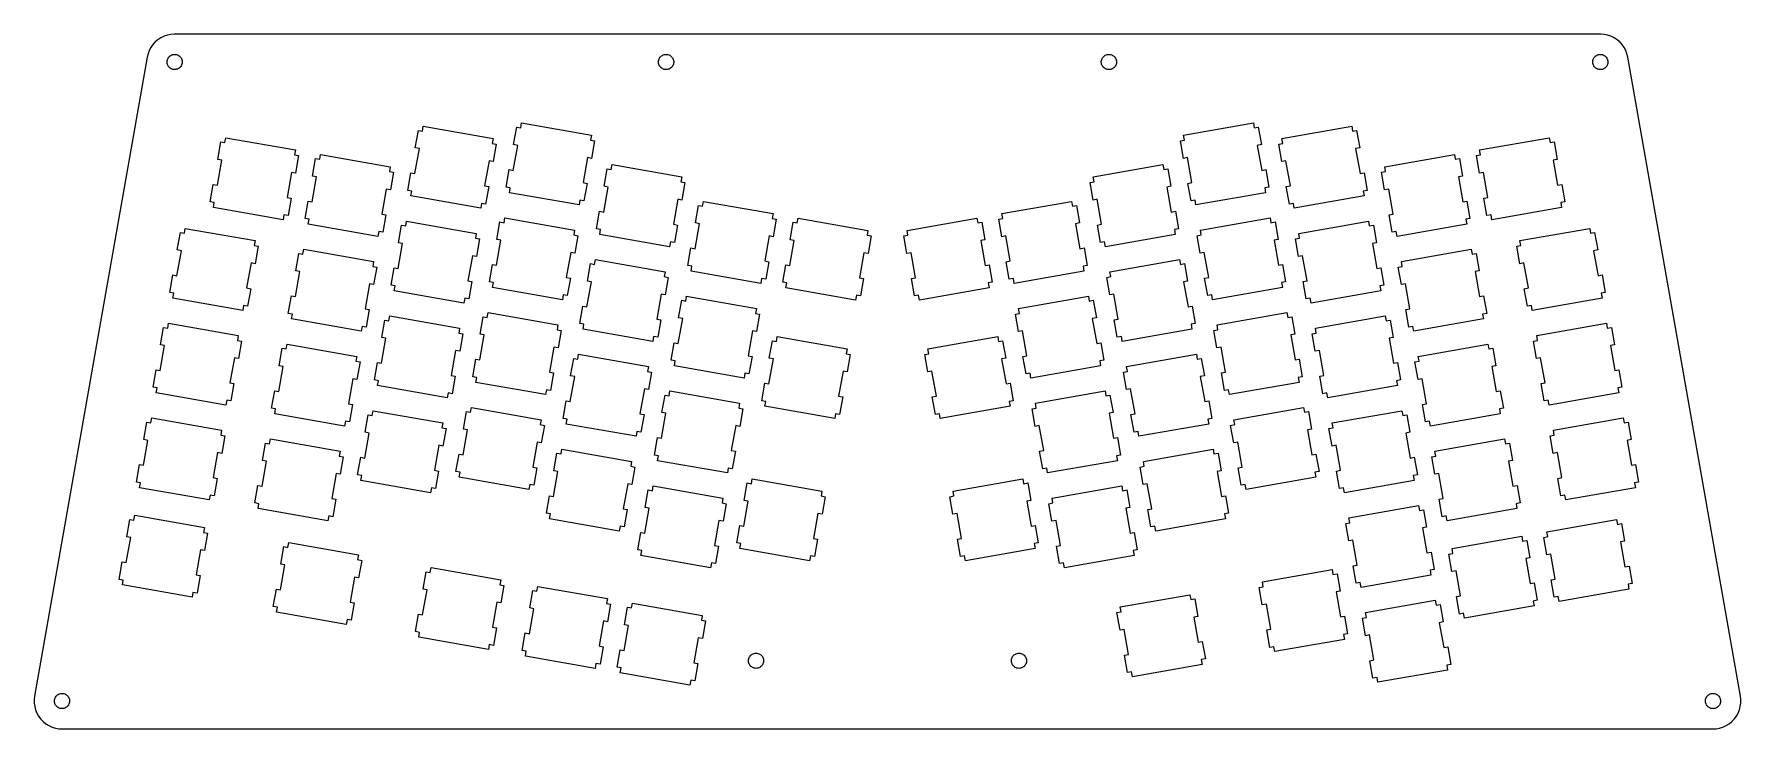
# Model space of a CAD drawing. Header units: metres. Extents: x -168 to 168, y -8 to 129.
import ezdxf

# ---------------------------------------------------------------- set-up
doc = ezdxf.new("R2010")
doc.units = ezdxf.units.M

msp = doc.modelspace()

# ---------------------------------------------------------------- linework, layer by layer
for p, q in [((-143.376, 128.031), (-143.954, 127.653)), ((-142.755, 128.334), (-143.376, 128.031)), ((-142.101, 128.556), (-142.755, 128.334)), ((-141.425, 128.695), (-142.101, 128.556)), ((-140.736, 128.748), (-141.425, 128.695)), ((140.736, 128.748), (-140.736, 128.748)), ((141.425, 128.695), (140.736, 128.748)), ((142.101, 128.556), (141.425, 128.695)), ((142.755, 128.334), (142.101, 128.556)), ((143.376, 128.031), (142.755, 128.334)), ((143.954, 127.653), (143.376, 128.031)), ((-145.913, 124.875), (-146.076, 124.204)), ((-145.668, 125.521), (-145.913, 124.875)), ((-145.344, 126.131), (-145.668, 125.521)), ((-144.946, 126.695), (-145.344, 126.131)), ((-144.48, 127.205), (-144.946, 126.695)), ((-143.954, 127.653), (-144.48, 127.205)), ((-141.4, 124.553), (-141.231, 124.635)), ((-141.231, 124.635), (-141.053, 124.696)), ((-141.053, 124.696), (-140.868, 124.734)), ((-140.868, 124.734), (-140.68, 124.748)), ((-140.68, 124.748), (-140.492, 124.739)), ((-140.492, 124.739), (-140.307, 124.707)), ((-140.307, 124.707), (-140.127, 124.651)), ((-140.127, 124.651), (-139.955, 124.573)), ((-44.4271, 124.553), (-44.2578, 124.635)), ((-44.2578, 124.635), (-44.0795, 124.696)), ((-44.0795, 124.696), (-43.8949, 124.734)), ((-43.8949, 124.734), (-43.7071, 124.748)), ((-43.7071, 124.748), (-43.519, 124.739)), ((-43.519, 124.739), (-43.3335, 124.707)), ((-43.3335, 124.707), (-43.1535, 124.651)), ((-43.1535, 124.651), (-42.982, 124.573)), ((42.982, 124.573), (43.1535, 124.651)), ((43.1535, 124.651), (43.3335, 124.707)), ((43.3335, 124.707), (43.519, 124.739)), ((43.519, 124.739), (43.7071, 124.748)), ((43.7071, 124.748), (43.8949, 124.734)), ((43.8949, 124.734), (44.0795, 124.696)), ((44.0795, 124.696), (44.2578, 124.635)), ((44.2578, 124.635), (44.4271, 124.553)), ((139.955, 124.573), (140.127, 124.651)), ((140.127, 124.651), (140.307, 124.707)), ((140.307, 124.707), (140.492, 124.739)), ((140.492, 124.739), (140.68, 124.748)), ((140.68, 124.748), (140.868, 124.734)), ((140.868, 124.734), (141.053, 124.696)), ((141.053, 124.696), (141.231, 124.635)), ((141.231, 124.635), (141.4, 124.553)), ((144.48, 127.205), (143.954, 127.653)), ((144.946, 126.695), (144.48, 127.205)), ((145.344, 126.131), (144.946, 126.695)), ((145.668, 125.521), (145.344, 126.131)), ((145.913, 124.875), (145.668, 125.521)), ((146.076, 124.204), (145.913, 124.875)), ((-146.076, 124.204), (-168.312, -1.90094)), ((-142.158, 123.322), (-142.137, 123.509)), ((-142.155, 123.134), (-142.158, 123.322)), ((-142.129, 122.947), (-142.155, 123.134)), ((-142.137, 123.509), (-142.092, 123.692)), ((-142.079, 122.765), (-142.129, 122.947)), ((-142.092, 123.692), (-142.025, 123.868)), ((-142.008, 122.591), (-142.079, 122.765)), ((-142.025, 123.868), (-141.937, 124.035)), ((-141.915, 122.427), (-142.008, 122.591)), ((-141.937, 124.035), (-141.828, 124.189)), ((-141.802, 122.276), (-141.915, 122.427)), ((-141.828, 124.189), (-141.701, 124.328)), ((-141.671, 122.141), (-141.802, 122.276)), ((-141.701, 124.328), (-141.558, 124.45)), ((-141.524, 122.023), (-141.671, 122.141)), ((-141.558, 124.45), (-141.4, 124.553)), ((-141.364, 121.924), (-141.524, 122.023)), ((-141.192, 121.846), (-141.364, 121.924)), ((-141.012, 121.791), (-141.192, 121.846)), ((-140.827, 121.758), (-141.012, 121.791)), ((-140.638, 121.749), (-140.827, 121.758)), ((-140.451, 121.763), (-140.638, 121.749)), ((-140.266, 121.801), (-140.451, 121.763)), ((-140.088, 121.862), (-140.266, 121.801)), ((-139.919, 121.944), (-140.088, 121.862)), ((-139.955, 124.573), (-139.795, 124.474)), ((-139.761, 122.048), (-139.919, 121.944)), ((-139.795, 124.474), (-139.648, 124.356)), ((-139.617, 122.17), (-139.761, 122.048)), ((-139.648, 124.356), (-139.517, 124.221)), ((-139.49, 122.309), (-139.617, 122.17)), ((-139.517, 124.221), (-139.404, 124.07)), ((-139.382, 122.463), (-139.49, 122.309)), ((-139.404, 124.07), (-139.311, 123.906)), ((-139.293, 122.629), (-139.382, 122.463)), ((-139.311, 123.906), (-139.239, 123.732)), ((-139.227, 122.805), (-139.293, 122.629)), ((-139.239, 123.732), (-139.19, 123.55)), ((-139.182, 122.988), (-139.227, 122.805)), ((-139.19, 123.55), (-139.164, 123.364)), ((-139.161, 123.175), (-139.182, 122.988)), ((-139.164, 123.364), (-139.161, 123.175)), ((-45.1844, 123.322), (-45.1634, 123.509)), ((-45.1817, 123.134), (-45.1844, 123.322)), ((-45.1555, 122.947), (-45.1817, 123.134)), ((-45.1634, 123.509), (-45.1191, 123.692)), ((-45.1061, 122.765), (-45.1555, 122.947)), ((-45.1191, 123.692), (-45.0522, 123.868)), ((-45.0344, 122.591), (-45.1061, 122.765)), ((-45.0522, 123.868), (-44.9638, 124.035)), ((-44.9413, 122.427), (-45.0344, 122.591)), ((-44.9638, 124.035), (-44.8552, 124.189)), ((-44.8285, 122.276), (-44.9413, 122.427)), ((-44.8552, 124.189), (-44.7281, 124.328)), ((-44.6976, 122.141), (-44.8285, 122.276)), ((-44.7281, 124.328), (-44.5847, 124.45)), ((-44.5508, 122.023), (-44.6976, 122.141)), ((-44.5847, 124.45), (-44.4271, 124.553)), ((-44.3904, 121.924), (-44.5508, 122.023)), ((-44.2188, 121.846), (-44.3904, 121.924)), ((-44.0389, 121.791), (-44.2188, 121.846)), ((-43.8534, 121.758), (-44.0389, 121.791)), ((-43.6652, 121.749), (-43.8534, 121.758)), ((-43.4774, 121.763), (-43.6652, 121.749)), ((-43.2929, 121.801), (-43.4774, 121.763)), ((-43.1146, 121.862), (-43.2929, 121.801)), ((-42.9453, 121.944), (-43.1146, 121.862)), ((-42.982, 124.573), (-42.8215, 124.474)), ((-42.7876, 122.048), (-42.9453, 121.944)), ((-42.8215, 124.474), (-42.6747, 124.356)), ((-42.6442, 122.17), (-42.7876, 122.048)), ((-42.6747, 124.356), (-42.5439, 124.221)), ((-42.5172, 122.309), (-42.6442, 122.17)), ((-42.5439, 124.221), (-42.431, 124.07)), ((-42.4086, 122.463), (-42.5172, 122.309)), ((-42.431, 124.07), (-42.338, 123.906)), ((-42.3201, 122.629), (-42.4086, 122.463)), ((-42.338, 123.906), (-42.2662, 123.732)), ((-42.2533, 122.805), (-42.3201, 122.629)), ((-42.2662, 123.732), (-42.2168, 123.55)), ((-42.209, 122.988), (-42.2533, 122.805)), ((-42.2168, 123.55), (-42.1906, 123.364)), ((-42.188, 123.175), (-42.209, 122.988)), ((-42.1906, 123.364), (-42.188, 123.175)), ((42.188, 123.175), (42.1906, 123.364)), ((42.209, 122.988), (42.188, 123.175)), ((42.1906, 123.364), (42.2168, 123.55)), ((42.2533, 122.805), (42.209, 122.988)), ((42.2168, 123.55), (42.2662, 123.732)), ((42.3201, 122.629), (42.2533, 122.805)), ((42.2662, 123.732), (42.338, 123.906)), ((42.4086, 122.463), (42.3201, 122.629)), ((42.338, 123.906), (42.431, 124.07)), ((42.5172, 122.309), (42.4086, 122.463)), ((42.431, 124.07), (42.5439, 124.221)), ((42.6442, 122.17), (42.5172, 122.309)), ((42.5439, 124.221), (42.6747, 124.356)), ((42.7876, 122.048), (42.6442, 122.17)), ((42.6747, 124.356), (42.8215, 124.474)), ((42.9453, 121.944), (42.7876, 122.048)), ((42.8215, 124.474), (42.982, 124.573)), ((43.1146, 121.862), (42.9453, 121.944)), ((43.2929, 121.801), (43.1146, 121.862)), ((43.4774, 121.763), (43.2929, 121.801)), ((43.6652, 121.749), (43.4774, 121.763)), ((43.8534, 121.758), (43.6652, 121.749)), ((44.0389, 121.791), (43.8534, 121.758)), ((44.2188, 121.846), (44.0389, 121.791)), ((44.3904, 121.924), (44.2188, 121.846)), ((44.5508, 122.023), (44.3904, 121.924)), ((44.4271, 124.553), (44.5847, 124.45)), ((44.6976, 122.141), (44.5508, 122.023)), ((44.5847, 124.45), (44.7281, 124.328)), ((44.8285, 122.276), (44.6976, 122.141)), ((44.7281, 124.328), (44.8552, 124.189)), ((44.9413, 122.427), (44.8285, 122.276)), ((44.8552, 124.189), (44.9638, 124.035)), ((45.0344, 122.591), (44.9413, 122.427)), ((44.9638, 124.035), (45.0522, 123.868)), ((45.1061, 122.765), (45.0344, 122.591)), ((45.0522, 123.868), (45.1191, 123.692)), ((45.1555, 122.947), (45.1061, 122.765)), ((45.1191, 123.692), (45.1634, 123.509)), ((45.1817, 123.134), (45.1555, 122.947)), ((45.1634, 123.509), (45.1844, 123.322)), ((45.1844, 123.322), (45.1817, 123.134)), ((139.161, 123.175), (139.164, 123.364)), ((139.182, 122.988), (139.161, 123.175)), ((139.164, 123.364), (139.19, 123.55)), ((139.227, 122.805), (139.182, 122.988)), ((139.19, 123.55), (139.239, 123.732)), ((139.293, 122.629), (139.227, 122.805)), ((139.239, 123.732), (139.311, 123.906)), ((139.382, 122.463), (139.293, 122.629)), ((139.311, 123.906), (139.404, 124.07)), ((139.49, 122.309), (139.382, 122.463)), ((139.404, 124.07), (139.517, 124.221)), ((139.617, 122.17), (139.49, 122.309)), ((139.517, 124.221), (139.648, 124.356)), ((139.761, 122.048), (139.617, 122.17)), ((139.648, 124.356), (139.795, 124.474)), ((139.919, 121.944), (139.761, 122.048)), ((139.795, 124.474), (139.955, 124.573)), ((140.088, 121.862), (139.919, 121.944)), ((140.266, 121.801), (140.088, 121.862)), ((140.451, 121.763), (140.266, 121.801)), ((140.638, 121.749), (140.451, 121.763)), ((140.827, 121.758), (140.638, 121.749)), ((141.012, 121.791), (140.827, 121.758)), ((141.192, 121.846), (141.012, 121.791)), ((141.364, 121.924), (141.192, 121.846)), ((141.524, 122.023), (141.364, 121.924)), ((141.4, 124.553), (141.558, 124.45)), ((141.671, 122.141), (141.524, 122.023)), ((141.558, 124.45), (141.701, 124.328)), ((141.802, 122.276), (141.671, 122.141)), ((141.701, 124.328), (141.828, 124.189)), ((141.915, 122.427), (141.802, 122.276)), ((141.828, 124.189), (141.937, 124.035)), ((142.008, 122.591), (141.915, 122.427)), ((141.937, 124.035), (142.025, 123.868)), ((142.079, 122.765), (142.008, 122.591)), ((142.025, 123.868), (142.092, 123.692)), ((142.129, 122.947), (142.079, 122.765)), ((142.092, 123.692), (142.137, 123.509)), ((142.155, 123.134), (142.129, 122.947)), ((142.137, 123.509), (142.158, 123.322)), ((142.158, 123.322), (142.155, 123.134)), ((168.312, -1.90094), (146.076, 124.204)), ((-72.3647, 110.246), (-72.1944, 111.212)), ((-72.1944, 111.212), (-58.4367, 108.786)), ((58.4367, 108.786), (72.1944, 111.212)), ((72.1944, 111.212), (72.3647, 110.246)), ((-130.756, 107.342), (-130.586, 108.307)), ((-130.586, 108.307), (-116.828, 105.882)), ((-93.1788, 106.301), (-92.5711, 109.748)), ((-92.5711, 109.748), (-91.7706, 109.606)), ((-91.7706, 109.606), (-91.6004, 110.572)), ((-91.6004, 110.572), (-77.8426, 108.146)), ((-77.8426, 108.146), (-78.0128, 107.181)), ((-73.7729, 106.941), (-73.1651, 110.388)), ((-73.1651, 110.388), (-72.3647, 110.246)), ((-58.4367, 108.786), (-58.6069, 107.821)), ((-58.6069, 107.821), (-57.8065, 107.679)), ((57.8065, 107.679), (58.6069, 107.821)), ((58.6069, 107.821), (58.4367, 108.786)), ((72.3647, 110.246), (73.1651, 110.388)), ((73.1651, 110.388), (73.7729, 106.941)), ((77.8426, 108.146), (91.6004, 110.572)), ((78.0128, 107.181), (77.8426, 108.146)), ((91.6004, 110.572), (91.7706, 109.606)), ((91.7706, 109.606), (92.5711, 109.748)), ((92.5711, 109.748), (93.1788, 106.301)), ((116.828, 105.882), (130.586, 108.307)), ((130.586, 108.307), (130.756, 107.342)), ((-132.164, 104.036), (-131.557, 107.483)), ((-131.557, 107.483), (-130.756, 107.342)), ((-116.828, 105.882), (-116.998, 104.916)), ((-116.998, 104.916), (-116.198, 104.775)), ((-116.198, 104.775), (-116.806, 101.328)), ((-112.045, 104.043), (-111.875, 105.008)), ((-111.875, 105.008), (-98.1168, 102.582)), ((-93.2482, 101.227), (-92.3784, 106.16)), ((-92.3784, 106.16), (-93.1788, 106.301)), ((-78.0128, 107.181), (-77.2124, 107.039)), ((-77.2124, 107.039), (-77.8202, 103.593)), ((-73.8422, 101.867), (-72.9725, 106.799)), ((-72.9725, 106.799), (-73.7729, 106.941)), ((-57.8065, 107.679), (-58.4142, 104.232)), ((58.4142, 104.232), (57.8065, 107.679)), ((73.7729, 106.941), (72.9725, 106.799)), ((72.9725, 106.799), (73.8422, 101.867)), ((77.2124, 107.039), (78.0128, 107.181)), ((77.8202, 103.593), (77.2124, 107.039)), ((93.1788, 106.301), (92.3784, 106.16)), ((92.3784, 106.16), (93.2482, 101.227)), ((98.1168, 102.582), (111.875, 105.008)), ((111.875, 105.008), (112.045, 104.043)), ((116.198, 104.775), (116.998, 104.916)), ((116.806, 101.328), (116.198, 104.775)), ((116.998, 104.916), (116.828, 105.882)), ((130.756, 107.342), (131.557, 107.483)), ((131.557, 107.483), (132.164, 104.036)), ((-132.234, 98.9621), (-131.364, 103.895)), ((-131.364, 103.895), (-132.164, 104.036)), ((-117.606, 101.469), (-118.476, 96.5362)), ((-116.806, 101.328), (-117.606, 101.469)), ((-113.453, 100.737), (-112.845, 104.184)), ((-112.845, 104.184), (-112.045, 104.043)), ((-98.1168, 102.582), (-98.287, 101.617)), ((-98.287, 101.617), (-97.4866, 101.476)), ((-97.4866, 101.476), (-98.0944, 98.0286)), ((-94.6564, 97.9209), (-94.0486, 101.368)), ((-94.0486, 101.368), (-93.2482, 101.227)), ((-78.6206, 103.734), (-79.4904, 98.8009)), ((-77.8202, 103.593), (-78.6206, 103.734)), ((-75.2505, 98.5609), (-74.6427, 102.008)), ((-74.6427, 102.008), (-73.8422, 101.867)), ((-59.2147, 104.374), (-60.0845, 99.4408)), ((-58.4142, 104.232), (-59.2147, 104.374)), ((-55.9298, 98.7172), (-55.322, 102.164)), ((-55.322, 102.164), (-54.5216, 102.023)), ((-54.5216, 102.023), (-54.3513, 102.989)), ((-54.3513, 102.989), (-40.5936, 100.563)), ((40.5936, 100.563), (54.3513, 102.989)), ((54.3513, 102.989), (54.5216, 102.023)), ((54.5216, 102.023), (55.322, 102.164)), ((55.322, 102.164), (55.9298, 98.7172)), ((59.2147, 104.374), (58.4142, 104.232)), ((60.0845, 99.4408), (59.2147, 104.374)), ((73.8422, 101.867), (74.6427, 102.008)), ((74.6427, 102.008), (75.2505, 98.5609)), ((78.6206, 103.734), (77.8202, 103.593)), ((79.4904, 98.8009), (78.6206, 103.734)), ((93.2482, 101.227), (94.0486, 101.368)), ((94.0486, 101.368), (94.6564, 97.9209)), ((97.4866, 101.476), (98.287, 101.617)), ((98.0944, 98.0286), (97.4866, 101.476)), ((98.287, 101.617), (98.1168, 102.582)), ((112.045, 104.043), (112.845, 104.184)), ((112.845, 104.184), (113.453, 100.737)), ((117.606, 101.469), (116.806, 101.328)), ((118.476, 96.5362), (117.606, 101.469)), ((132.164, 104.036), (131.364, 103.895)), ((131.364, 103.895), (132.234, 98.9621)), ((-133.642, 95.6563), (-133.034, 99.1032)), ((-133.034, 99.1032), (-132.234, 98.9621)), ((-113.522, 95.6628), (-112.653, 100.596)), ((-112.653, 100.596), (-113.453, 100.737)), ((-98.8948, 98.1697), (-99.7646, 93.2369)), ((-98.0944, 98.0286), (-98.8948, 98.1697)), ((-93.856, 97.7798), (-94.6564, 97.9209)), ((-94.0262, 96.8143), (-93.856, 97.7798)), ((-79.4904, 98.8009), (-78.69, 98.6597)), ((-78.69, 98.6597), (-79.2978, 95.2128)), ((-74.45, 98.4197), (-75.2505, 98.5609)), ((-74.6203, 97.4542), (-74.45, 98.4197)), ((-60.0845, 99.4408), (-59.284, 99.2997)), ((-59.284, 99.2997), (-59.8918, 95.8527)), ((-55.9991, 93.6433), (-55.1293, 98.5761)), ((-55.1293, 98.5761), (-55.9298, 98.7172)), ((-40.5936, 100.563), (-40.7638, 99.5972)), ((-40.7638, 99.5972), (-39.9633, 99.456)), ((-39.9633, 99.456), (-40.5711, 96.0091)), ((39.9633, 99.456), (40.7638, 99.5972)), ((40.5711, 96.0091), (39.9633, 99.456)), ((40.7638, 99.5972), (40.5936, 100.563)), ((55.9298, 98.7172), (55.1293, 98.5761)), ((55.1293, 98.5761), (55.9991, 93.6433)), ((59.284, 99.2997), (60.0845, 99.4408)), ((59.8918, 95.8527), (59.284, 99.2997)), ((75.2505, 98.5609), (74.45, 98.4197)), ((74.45, 98.4197), (74.6203, 97.4542)), ((78.69, 98.6597), (79.4904, 98.8009)), ((79.2978, 95.2128), (78.69, 98.6597)), ((94.6564, 97.9209), (93.856, 97.7798)), ((93.856, 97.7798), (94.0262, 96.8143)), ((98.8948, 98.1697), (98.0944, 98.0286)), ((99.7646, 93.2369), (98.8948, 98.1697)), ((113.453, 100.737), (112.653, 100.596)), ((112.653, 100.596), (113.522, 95.6628)), ((132.234, 98.9621), (133.034, 99.1032)), ((133.034, 99.1032), (133.642, 95.6563)), ((-132.842, 95.5152), (-133.642, 95.6563)), ((-133.012, 94.5496), (-132.842, 95.5152)), ((-119.254, 92.1237), (-133.012, 94.5496)), ((-118.476, 96.5362), (-117.676, 96.3951)), ((-117.676, 96.3951), (-118.283, 92.9482)), ((-114.931, 92.357), (-114.323, 95.8039)), ((-114.323, 95.8039), (-113.522, 95.6628)), ((-80.2685, 94.3884), (-94.0262, 96.8143)), ((-80.0982, 95.3539), (-80.2685, 94.3884)), ((-79.2978, 95.2128), (-80.0982, 95.3539)), ((-60.8625, 95.0283), (-74.6203, 97.4542)), ((-60.6923, 95.9939), (-60.8625, 95.0283)), ((-59.8918, 95.8527), (-60.6923, 95.9939)), ((-41.3716, 96.1502), (-42.2414, 91.2174)), ((-40.5711, 96.0091), (-41.3716, 96.1502)), ((-37.9131, 91.4787), (-37.3053, 94.9256)), ((-37.3053, 94.9256), (-36.5048, 94.7845)), ((-36.5048, 94.7845), (-36.3346, 95.75)), ((-36.3346, 95.75), (-22.5768, 93.3242)), ((22.5768, 93.3242), (36.3346, 95.75)), ((36.3346, 95.75), (36.5048, 94.7845)), ((36.5048, 94.7845), (37.3053, 94.9256)), ((37.3053, 94.9256), (37.9131, 91.4787)), ((41.3716, 96.1502), (40.5711, 96.0091)), ((42.2414, 91.2174), (41.3716, 96.1502)), ((60.6923, 95.9939), (59.8918, 95.8527)), ((60.8625, 95.0283), (60.6923, 95.9939)), ((74.6203, 97.4542), (60.8625, 95.0283)), ((80.0982, 95.3539), (79.2978, 95.2128)), ((80.2685, 94.3884), (80.0982, 95.3539)), ((94.0262, 96.8143), (80.2685, 94.3884)), ((113.522, 95.6628), (114.323, 95.8039)), ((114.323, 95.8039), (114.931, 92.357)), ((117.676, 96.3951), (118.476, 96.5362)), ((118.283, 92.9482), (117.676, 96.3951)), ((133.012, 94.5496), (119.254, 92.1237)), ((133.642, 95.6563), (132.842, 95.5152)), ((132.842, 95.5152), (133.012, 94.5496)), ((-119.084, 93.0893), (-119.254, 92.1237)), ((-118.283, 92.9482), (-119.084, 93.0893)), ((-114.13, 92.2159), (-114.931, 92.357)), ((-114.3, 91.2503), (-114.13, 92.2159)), ((-100.543, 88.8244), (-114.3, 91.2503)), ((-99.7646, 93.2369), (-98.9642, 93.0958)), ((-98.9642, 93.0958), (-99.5719, 89.6488)), ((-96.4782, 87.5893), (-95.8704, 91.0363)), ((-95.8704, 91.0363), (-95.0699, 90.8951)), ((-95.0699, 90.8951), (-94.8997, 91.8607)), ((-94.8997, 91.8607), (-81.1419, 89.4348)), ((-77.0722, 88.2292), (-76.4644, 91.6762)), ((-76.4644, 91.6762), (-75.664, 91.535)), ((-75.664, 91.535), (-75.4937, 92.5006)), ((-75.4937, 92.5006), (-61.736, 90.0747)), ((-57.4074, 90.3375), (-56.7996, 93.7844)), ((-56.7996, 93.7844), (-55.9991, 93.6433)), ((-42.2414, 91.2174), (-41.4409, 91.0763)), ((-41.4409, 91.0763), (-42.0487, 87.6294)), ((-37.9824, 86.4048), (-37.1126, 91.3376)), ((-37.1126, 91.3376), (-37.9131, 91.4787)), ((-22.5768, 93.3242), (-22.747, 92.3586)), ((-22.747, 92.3586), (-21.9466, 92.2175)), ((-21.9466, 92.2175), (-22.5544, 88.7706)), ((-19.2017, 88.1794), (-18.5939, 91.6263)), ((-18.5939, 91.6263), (-17.7935, 91.4852)), ((-17.7935, 91.4852), (-17.6232, 92.4507)), ((-17.6232, 92.4507), (-3.86545, 90.0249)), ((3.86545, 90.0249), (17.6232, 92.4507)), ((17.6232, 92.4507), (17.7935, 91.4852)), ((17.7935, 91.4852), (18.5939, 91.6263)), ((18.5939, 91.6263), (19.2017, 88.1794)), ((21.9466, 92.2175), (22.747, 92.3586)), ((22.5544, 88.7706), (21.9466, 92.2175)), ((22.747, 92.3586), (22.5768, 93.3242)), ((37.9131, 91.4787), (37.1126, 91.3376)), ((37.1126, 91.3376), (37.9824, 86.4048)), ((41.4409, 91.0763), (42.2414, 91.2174)), ((42.0487, 87.6294), (41.4409, 91.0763)), ((55.9991, 93.6433), (56.7996, 93.7844)), ((56.7996, 93.7844), (57.4074, 90.3375)), ((61.736, 90.0747), (75.4937, 92.5006)), ((75.4937, 92.5006), (75.664, 91.535)), ((75.664, 91.535), (76.4644, 91.6762)), ((76.4644, 91.6762), (77.0722, 88.2292)), ((81.1419, 89.4348), (94.8997, 91.8607)), ((94.8997, 91.8607), (95.0699, 90.8951)), ((95.0699, 90.8951), (95.8704, 91.0363)), ((95.8704, 91.0363), (96.4782, 87.5893)), ((98.9642, 93.0958), (99.7646, 93.2369)), ((99.5719, 89.6488), (98.9642, 93.0958)), ((114.3, 91.2503), (100.543, 88.8244)), ((114.931, 92.357), (114.13, 92.2159)), ((114.13, 92.2159), (114.3, 91.2503)), ((119.084, 93.0893), (118.283, 92.9482)), ((119.254, 92.1237), (119.084, 93.0893)), ((-140.142, 86.1495), (-139.534, 89.5965)), ((-139.534, 89.5965), (-138.733, 89.4553)), ((-138.733, 89.4553), (-138.563, 90.4209)), ((-138.563, 90.4209), (-124.805, 87.995)), ((-124.805, 87.995), (-124.976, 87.0294)), ((-100.372, 89.79), (-100.543, 88.8244)), ((-99.5719, 89.6488), (-100.372, 89.79)), ((-95.6777, 87.4482), (-96.4782, 87.5893)), ((-81.1419, 89.4348), (-81.3122, 88.4693)), ((-81.3122, 88.4693), (-80.5117, 88.3281)), ((-80.5117, 88.3281), (-81.1195, 84.8812)), ((-77.1416, 83.1553), (-76.2718, 88.0881)), ((-76.2718, 88.0881), (-77.0722, 88.2292)), ((-61.736, 90.0747), (-61.9062, 89.1092)), ((-61.9062, 89.1092), (-61.1058, 88.968)), ((-61.1058, 88.968), (-61.7136, 85.5211)), ((-56.6069, 90.1964), (-57.4074, 90.3375)), ((-56.7772, 89.2308), (-56.6069, 90.1964)), ((-43.0194, 86.8049), (-56.7772, 89.2308)), ((-42.8492, 87.7705), (-43.0194, 86.8049)), ((-42.0487, 87.6294), (-42.8492, 87.7705)), ((-23.3548, 88.9117), (-24.2246, 83.9789)), ((-22.5544, 88.7706), (-23.3548, 88.9117)), ((-19.271, 83.1054), (-18.4012, 88.0382)), ((-18.4012, 88.0382), (-19.2017, 88.1794)), ((-3.86545, 90.0249), (-4.03571, 89.0593)), ((-4.03571, 89.0593), (-3.23524, 88.9182)), ((-3.23524, 88.9182), (-3.84303, 85.4712)), ((3.23524, 88.9182), (4.03571, 89.0593)), ((3.84303, 85.4712), (3.23524, 88.9182)), ((4.03571, 89.0593), (3.86545, 90.0249)), ((19.2017, 88.1794), (18.4012, 88.0382)), ((18.4012, 88.0382), (19.271, 83.1054)), ((23.3548, 88.9117), (22.5544, 88.7706)), ((24.2246, 83.9789), (23.3548, 88.9117)), ((42.8492, 87.7705), (42.0487, 87.6294)), ((43.0194, 86.8049), (42.8492, 87.7705)), ((56.7772, 89.2308), (43.0194, 86.8049)), ((57.4074, 90.3375), (56.6069, 90.1964)), ((56.6069, 90.1964), (56.7772, 89.2308)), ((61.1058, 88.968), (61.9062, 89.1092)), ((61.7136, 85.5211), (61.1058, 88.968)), ((61.9062, 89.1092), (61.736, 90.0747)), ((77.0722, 88.2292), (76.2718, 88.0881)), ((76.2718, 88.0881), (77.1416, 83.1553)), ((80.5117, 88.3281), (81.3122, 88.4693)), ((81.1195, 84.8812), (80.5117, 88.3281)), ((81.3122, 88.4693), (81.1419, 89.4348)), ((96.4782, 87.5893), (95.6777, 87.4482)), ((100.372, 89.79), (99.5719, 89.6488)), ((100.543, 88.8244), (100.372, 89.79)), ((124.805, 87.995), (138.563, 90.4209)), ((124.976, 87.0294), (124.805, 87.995)), ((138.563, 90.4209), (138.733, 89.4553)), ((138.733, 89.4553), (139.534, 89.5965)), ((139.534, 89.5965), (140.142, 86.1495)), ((-140.211, 81.0756), (-139.341, 86.0084)), ((-139.341, 86.0084), (-140.142, 86.1495)), ((-124.976, 87.0294), (-124.175, 86.8883)), ((-124.175, 86.8883), (-124.783, 83.4414)), ((-116.752, 82.0254), (-116.145, 85.4723)), ((-116.145, 85.4723), (-115.344, 85.3312)), ((-115.344, 85.3312), (-115.174, 86.2967)), ((-115.174, 86.2967), (-101.416, 83.8708)), ((-96.5475, 82.5154), (-95.6777, 87.4482)), ((-81.92, 85.0223), (-82.7897, 80.0895)), ((-81.1195, 84.8812), (-81.92, 85.0223)), ((-62.514, 85.6622), (-63.3838, 80.7294)), ((-61.7136, 85.5211), (-62.514, 85.6622)), ((-57.8209, 83.3117), (-57.6506, 84.2772)), ((-57.6506, 84.2772), (-43.8929, 81.8514)), ((-39.3906, 83.099), (-38.7828, 86.5459)), ((-38.7828, 86.5459), (-37.9824, 86.4048)), ((-4.64348, 85.6124), (-5.51328, 80.6796)), ((-3.84303, 85.4712), (-4.64348, 85.6124)), ((4.64348, 85.6124), (3.84303, 85.4712)), ((5.51328, 80.6796), (4.64348, 85.6124)), ((37.9824, 86.4048), (38.7828, 86.5459)), ((38.7828, 86.5459), (39.3906, 83.099)), ((43.8929, 81.8514), (57.6506, 84.2772)), ((57.6506, 84.2772), (57.8209, 83.3117)), ((62.514, 85.6622), (61.7136, 85.5211)), ((63.3838, 80.7294), (62.514, 85.6622)), ((81.92, 85.0223), (81.1195, 84.8812)), ((82.7897, 80.0895), (81.92, 85.0223)), ((95.6777, 87.4482), (96.5475, 82.5154)), ((101.416, 83.8708), (115.174, 86.2967)), ((115.174, 86.2967), (115.344, 85.3312)), ((115.344, 85.3312), (116.145, 85.4723)), ((116.145, 85.4723), (116.752, 82.0254)), ((124.175, 86.8883), (124.976, 87.0294)), ((124.783, 83.4414), (124.175, 86.8883)), ((140.142, 86.1495), (139.341, 86.0084)), ((139.341, 86.0084), (140.211, 81.0756)), ((-141.619, 77.7698), (-141.011, 81.2167)), ((-141.011, 81.2167), (-140.211, 81.0756)), ((-125.583, 83.5825), (-126.453, 78.6497)), ((-124.783, 83.4414), (-125.583, 83.5825)), ((-116.822, 76.9514), (-115.952, 81.8842)), ((-115.952, 81.8842), (-116.752, 82.0254)), ((-101.416, 83.8708), (-101.586, 82.9053)), ((-101.586, 82.9053), (-100.786, 82.7642)), ((-100.786, 82.7642), (-101.394, 79.3172)), ((-97.9557, 79.2096), (-97.3479, 82.6565)), ((-97.3479, 82.6565), (-96.5475, 82.5154)), ((-78.5498, 79.8495), (-77.942, 83.2964)), ((-77.942, 83.2964), (-77.1416, 83.1553)), ((-59.2291, 80.0059), (-58.6213, 83.4528)), ((-58.6213, 83.4528), (-57.8209, 83.3117)), ((-43.8929, 81.8514), (-44.0631, 80.8858)), ((-44.0631, 80.8858), (-43.2627, 80.7447)), ((-38.5902, 82.9578), (-39.3906, 83.099)), ((-38.7604, 81.9923), (-38.5902, 82.9578)), ((-25.0027, 79.5664), (-38.7604, 81.9923)), ((-24.2246, 83.9789), (-23.4242, 83.8377)), ((-23.4242, 83.8377), (-24.032, 80.3908)), ((-20.6793, 79.7997), (-20.0715, 83.2466)), ((-20.0715, 83.2466), (-19.271, 83.1054)), ((19.271, 83.1054), (20.0715, 83.2466)), ((20.0715, 83.2466), (20.6793, 79.7997)), ((23.4242, 83.8377), (24.2246, 83.9789)), ((24.032, 80.3908), (23.4242, 83.8377)), ((38.7604, 81.9923), (25.0027, 79.5664)), ((39.3906, 83.099), (38.5902, 82.9578)), ((38.5902, 82.9578), (38.7604, 81.9923)), ((43.2627, 80.7447), (44.0631, 80.8858)), ((44.0631, 80.8858), (43.8929, 81.8514)), ((57.8209, 83.3117), (58.6213, 83.4528)), ((58.6213, 83.4528), (59.2291, 80.0059)), ((77.1416, 83.1553), (77.942, 83.2964)), ((77.942, 83.2964), (78.5498, 79.8495)), ((96.5475, 82.5154), (97.3479, 82.6565)), ((97.3479, 82.6565), (97.9557, 79.2096)), ((100.786, 82.7642), (101.586, 82.9053)), ((101.394, 79.3172), (100.786, 82.7642)), ((101.586, 82.9053), (101.416, 83.8708)), ((116.752, 82.0254), (115.952, 81.8842)), ((115.952, 81.8842), (116.822, 76.9514)), ((125.583, 83.5825), (124.783, 83.4414)), ((126.453, 78.6497), (125.583, 83.5825)), ((140.211, 81.0756), (141.011, 81.2167)), ((141.011, 81.2167), (141.619, 77.7698)), ((-140.819, 77.6286), (-141.619, 77.7698)), ((-140.989, 76.6631), (-140.819, 77.6286)), ((-126.453, 78.6497), (-125.653, 78.5086)), ((-125.653, 78.5086), (-126.26, 75.0616)), ((-102.194, 79.4584), (-103.064, 74.5256)), ((-101.394, 79.3172), (-102.194, 79.4584)), ((-97.1553, 79.0685), (-97.9557, 79.2096)), ((-97.3255, 78.1029), (-97.1553, 79.0685)), ((-83.5678, 75.677), (-97.3255, 78.1029)), ((-82.7897, 80.0895), (-81.9893, 79.9484)), ((-81.9893, 79.9484), (-82.5971, 76.5014)), ((-77.7493, 79.7084), (-78.5498, 79.8495)), ((-77.9196, 78.7428), (-77.7493, 79.7084)), ((-64.1618, 76.317), (-77.9196, 78.7428)), ((-63.3838, 80.7294), (-62.5833, 80.5883)), ((-62.5833, 80.5883), (-63.1911, 77.1414)), ((-59.2984, 74.9319), (-58.4287, 79.8647)), ((-58.4287, 79.8647), (-59.2291, 80.0059)), ((-43.2627, 80.7447), (-43.8705, 77.2977)), ((-24.8324, 80.532), (-25.0027, 79.5664)), ((-24.032, 80.3908), (-24.8324, 80.532)), ((-19.8788, 79.6585), (-20.6793, 79.7997)), ((-20.0491, 78.693), (-19.8788, 79.6585)), ((-6.29131, 76.2671), (-20.0491, 78.693)), ((-5.51328, 80.6796), (-4.71281, 80.5384)), ((-4.71281, 80.5384), (-5.3206, 77.0915)), ((4.71281, 80.5384), (5.51328, 80.6796)), ((5.3206, 77.0915), (4.71281, 80.5384)), ((20.0491, 78.693), (6.29131, 76.2671)), ((20.6793, 79.7997), (19.8788, 79.6585)), ((19.8788, 79.6585), (20.0491, 78.693)), ((24.8324, 80.532), (24.032, 80.3908)), ((25.0027, 79.5664), (24.8324, 80.532)), ((43.8705, 77.2977), (43.2627, 80.7447)), ((59.2291, 80.0059), (58.4287, 79.8647)), ((58.4287, 79.8647), (59.2984, 74.9319)), ((62.5833, 80.5883), (63.3838, 80.7294)), ((63.1911, 77.1414), (62.5833, 80.5883)), ((77.9196, 78.7428), (64.1618, 76.317)), ((78.5498, 79.8495), (77.7493, 79.7084)), ((77.7493, 79.7084), (77.9196, 78.7428)), ((81.9893, 79.9484), (82.7897, 80.0895)), ((82.5971, 76.5014), (81.9893, 79.9484)), ((97.3255, 78.1029), (83.5678, 75.677)), ((97.9557, 79.2096), (97.1553, 79.0685)), ((97.1553, 79.0685), (97.3255, 78.1029)), ((102.194, 79.4584), (101.394, 79.3172)), ((103.064, 74.5256), (102.194, 79.4584)), ((125.653, 78.5086), (126.453, 78.6497)), ((126.26, 75.0616), (125.653, 78.5086)), ((141.619, 77.7698), (140.819, 77.6286)), ((140.819, 77.6286), (140.989, 76.6631)), ((-127.231, 74.2372), (-140.989, 76.6631)), ((-127.061, 75.2028), (-127.231, 74.2372)), ((-126.26, 75.0616), (-127.061, 75.2028)), ((-118.23, 73.6456), (-117.622, 77.0926)), ((-117.622, 77.0926), (-116.822, 76.9514)), ((-103.064, 74.5256), (-102.263, 74.3844)), ((-102.263, 74.3844), (-102.871, 70.9375)), ((-83.3975, 76.6426), (-83.5678, 75.677)), ((-82.5971, 76.5014), (-83.3975, 76.6426)), ((-63.9916, 77.2825), (-64.1618, 76.317)), ((-63.1911, 77.1414), (-63.9916, 77.2825)), ((-60.7067, 71.6262), (-60.0989, 75.0731)), ((-60.0989, 75.0731), (-59.2984, 74.9319)), ((-44.6709, 77.4389), (-45.5407, 72.5061)), ((-43.8705, 77.2977), (-44.6709, 77.4389)), ((-41.2124, 72.7673), (-40.6046, 76.2143)), ((-40.6046, 76.2143), (-39.8041, 76.0731)), ((-39.8041, 76.0731), (-39.6339, 77.0387)), ((-39.6339, 77.0387), (-25.8761, 74.6128)), ((-25.8761, 74.6128), (-26.0464, 73.6473)), ((-6.12106, 77.2327), (-6.29131, 76.2671)), ((-5.3206, 77.0915), (-6.12106, 77.2327)), ((6.12106, 77.2327), (5.3206, 77.0915)), ((6.29131, 76.2671), (6.12106, 77.2327)), ((25.8761, 74.6128), (39.6339, 77.0387)), ((26.0464, 73.6473), (25.8761, 74.6128)), ((39.6339, 77.0387), (39.8041, 76.0731)), ((39.8041, 76.0731), (40.6046, 76.2143)), ((40.6046, 76.2143), (41.2124, 72.7673)), ((44.6709, 77.4389), (43.8705, 77.2977)), ((45.5407, 72.5061), (44.6709, 77.4389)), ((59.2984, 74.9319), (60.0989, 75.0731)), ((60.0989, 75.0731), (60.7067, 71.6262)), ((63.9916, 77.2825), (63.1911, 77.1414)), ((64.1618, 76.317), (63.9916, 77.2825)), ((83.3975, 76.6426), (82.5971, 76.5014)), ((83.5678, 75.677), (83.3975, 76.6426)), ((102.263, 74.3844), (103.064, 74.5256)), ((102.871, 70.9375), (102.263, 74.3844)), ((116.822, 76.9514), (117.622, 77.0926)), ((117.622, 77.0926), (118.23, 73.6456)), ((127.061, 75.2028), (126.26, 75.0616)), ((127.231, 74.2372), (127.061, 75.2028)), ((140.989, 76.6631), (127.231, 74.2372)), ((-143.441, 67.4382), (-142.833, 70.8851)), ((-142.833, 70.8851), (-142.033, 70.744)), ((-142.033, 70.744), (-141.862, 71.7095)), ((-141.862, 71.7095), (-128.105, 69.2836)), ((-117.429, 73.5045), (-118.23, 73.6456)), ((-117.6, 72.539), (-117.429, 73.5045)), ((-103.842, 70.1131), (-117.6, 72.539)), ((-103.672, 71.0786), (-103.842, 70.1131)), ((-102.871, 70.9375), (-103.672, 71.0786)), ((-99.7775, 68.878), (-99.1697, 72.3249)), ((-99.1697, 72.3249), (-98.3692, 72.1838)), ((-98.3692, 72.1838), (-98.199, 73.1493)), ((-98.199, 73.1493), (-84.4412, 70.7235)), ((-84.4412, 70.7235), (-84.6115, 69.7579)), ((-80.3715, 69.5179), (-79.7638, 72.9648)), ((-79.7638, 72.9648), (-78.9633, 72.8237)), ((-78.9633, 72.8237), (-78.793, 73.7892)), ((-78.793, 73.7892), (-65.0353, 71.3634)), ((-65.0353, 71.3634), (-65.2055, 70.3978)), ((-59.9062, 71.485), (-60.7067, 71.6262)), ((-60.0765, 70.5195), (-59.9062, 71.485)), ((-45.5407, 72.5061), (-44.7402, 72.3649)), ((-44.7402, 72.3649), (-45.348, 68.918)), ((-41.2817, 67.6934), (-40.4119, 72.6262)), ((-40.4119, 72.6262), (-41.2124, 72.7673)), ((-26.0464, 73.6473), (-25.2459, 73.5061)), ((-25.2459, 73.5061), (-25.8537, 70.0592)), ((25.2459, 73.5061), (26.0464, 73.6473)), ((25.8537, 70.0592), (25.2459, 73.5061)), ((41.2124, 72.7673), (40.4119, 72.6262)), ((40.4119, 72.6262), (41.2817, 67.6934)), ((44.7402, 72.3649), (45.5407, 72.5061)), ((45.348, 68.918), (44.7402, 72.3649)), ((60.7067, 71.6262), (59.9062, 71.485)), ((59.9062, 71.485), (60.0765, 70.5195)), ((65.0353, 71.3634), (78.793, 73.7892)), ((65.2055, 70.3978), (65.0353, 71.3634)), ((78.793, 73.7892), (78.9633, 72.8237)), ((78.9633, 72.8237), (79.7638, 72.9648)), ((79.7638, 72.9648), (80.3715, 69.5179)), ((84.4412, 70.7235), (98.199, 73.1493)), ((84.6115, 69.7579), (84.4412, 70.7235)), ((98.199, 73.1493), (98.3692, 72.1838)), ((98.3692, 72.1838), (99.1697, 72.3249)), ((99.1697, 72.3249), (99.7775, 68.878)), ((103.672, 71.0786), (102.871, 70.9375)), ((103.842, 70.1131), (103.672, 71.0786)), ((117.6, 72.539), (103.842, 70.1131)), ((118.23, 73.6456), (117.429, 73.5045)), ((117.429, 73.5045), (117.6, 72.539)), ((128.105, 69.2836), (141.862, 71.7095)), ((141.862, 71.7095), (142.033, 70.744)), ((142.033, 70.744), (142.833, 70.8851)), ((142.833, 70.8851), (143.441, 67.4382)), ((-142.64, 67.297), (-143.441, 67.4382)), ((-128.105, 69.2836), (-128.275, 68.3181)), ((-128.275, 68.3181), (-127.474, 68.177)), ((-127.474, 68.177), (-128.082, 64.73)), ((-118.643, 66.6198), (-118.473, 67.5854)), ((-118.473, 67.5854), (-104.715, 65.1595)), ((-99.8468, 63.804), (-98.977, 68.7368)), ((-98.977, 68.7368), (-99.7775, 68.878)), ((-84.6115, 69.7579), (-83.811, 69.6168)), ((-83.811, 69.6168), (-84.4188, 66.1698)), ((-80.4409, 64.444), (-79.5711, 69.3768)), ((-79.5711, 69.3768), (-80.3715, 69.5179)), ((-65.2055, 70.3978), (-64.4051, 70.2567)), ((-64.4051, 70.2567), (-65.0129, 66.8098)), ((-46.3187, 68.0936), (-60.0765, 70.5195)), ((-46.1485, 69.0592), (-46.3187, 68.0936)), ((-45.348, 68.918), (-46.1485, 69.0592)), ((-42.6899, 64.3876), (-42.0822, 67.8345)), ((-42.0822, 67.8345), (-41.2817, 67.6934)), ((-26.6541, 70.2003), (-27.5239, 65.2675)), ((-25.8537, 70.0592), (-26.6541, 70.2003)), ((-23.3259, 64.7902), (-22.7181, 68.2371)), ((-22.7181, 68.2371), (-21.9176, 68.096)), ((-21.9176, 68.096), (-21.7474, 69.0615)), ((-21.7474, 69.0615), (-7.98959, 66.6357)), ((7.98959, 66.6357), (21.7474, 69.0615)), ((21.7474, 69.0615), (21.9176, 68.096)), ((21.9176, 68.096), (22.7181, 68.2371)), ((22.7181, 68.2371), (23.3259, 64.7902)), ((26.6541, 70.2003), (25.8537, 70.0592)), ((27.5239, 65.2675), (26.6541, 70.2003)), ((41.2817, 67.6934), (42.0822, 67.8345)), ((42.0822, 67.8345), (42.6899, 64.3876)), ((46.1485, 69.0592), (45.348, 68.918)), ((46.3187, 68.0936), (46.1485, 69.0592)), ((60.0765, 70.5195), (46.3187, 68.0936)), ((64.4051, 70.2567), (65.2055, 70.3978)), ((65.0129, 66.8098), (64.4051, 70.2567)), ((80.3715, 69.5179), (79.5711, 69.3768)), ((79.5711, 69.3768), (80.4409, 64.444)), ((83.811, 69.6168), (84.6115, 69.7579)), ((84.4188, 66.1698), (83.811, 69.6168)), ((99.7775, 68.878), (98.977, 68.7368)), ((98.977, 68.7368), (99.8468, 63.804)), ((104.715, 65.1595), (118.473, 67.5854)), ((118.473, 67.5854), (118.643, 66.6198)), ((127.474, 68.177), (128.275, 68.3181)), ((128.082, 64.73), (127.474, 68.177)), ((128.275, 68.3181), (128.105, 69.2836)), ((143.441, 67.4382), (142.64, 67.297)), ((-143.51, 62.3642), (-142.64, 67.297)), ((-128.883, 64.8712), (-129.752, 59.9384)), ((-128.082, 64.73), (-128.883, 64.8712)), ((-120.052, 63.314), (-119.444, 66.761)), ((-119.444, 66.761), (-118.643, 66.6198)), ((-104.715, 65.1595), (-104.886, 64.194)), ((-104.886, 64.194), (-104.085, 64.0528)), ((-104.085, 64.0528), (-104.693, 60.6059)), ((-85.2193, 66.311), (-86.0891, 61.3782)), ((-84.4188, 66.1698), (-85.2193, 66.311)), ((-81.8491, 61.1382), (-81.2413, 64.5851)), ((-81.2413, 64.5851), (-80.4409, 64.444)), ((-65.8133, 66.9509), (-66.6831, 62.0181)), ((-65.0129, 66.8098), (-65.8133, 66.9509)), ((-62.5284, 61.2945), (-61.9207, 64.7415)), ((-61.9207, 64.7415), (-61.1202, 64.6003)), ((-61.1202, 64.6003), (-60.9499, 65.5659)), ((-60.9499, 65.5659), (-47.1922, 63.14)), ((-41.8895, 64.2465), (-42.6899, 64.3876)), ((-42.0597, 63.2809), (-41.8895, 64.2465)), ((-27.5239, 65.2675), (-26.7235, 65.1264)), ((-26.7235, 65.1264), (-27.3313, 61.6795)), ((-23.3952, 59.7162), (-22.5254, 64.649)), ((-22.5254, 64.649), (-23.3259, 64.7902)), ((-7.98959, 66.6357), (-8.15984, 65.6701)), ((-8.15984, 65.6701), (-7.35939, 65.529)), ((-7.35939, 65.529), (-7.96718, 62.082)), ((7.35939, 65.529), (8.15984, 65.6701)), ((7.96718, 62.082), (7.35939, 65.529)), ((8.15984, 65.6701), (7.98959, 66.6357)), ((23.3259, 64.7902), (22.5254, 64.649)), ((22.5254, 64.649), (23.3952, 59.7162)), ((26.7235, 65.1264), (27.5239, 65.2675)), ((27.3313, 61.6795), (26.7235, 65.1264)), ((42.6899, 64.3876), (41.8895, 64.2465)), ((41.8895, 64.2465), (42.0597, 63.2809)), ((47.1922, 63.14), (60.9499, 65.5659)), ((60.9499, 65.5659), (61.1202, 64.6003)), ((61.1202, 64.6003), (61.9207, 64.7415)), ((61.9207, 64.7415), (62.5284, 61.2945)), ((65.8133, 66.9509), (65.0129, 66.8098)), ((66.6831, 62.0181), (65.8133, 66.9509)), ((80.4409, 64.444), (81.2413, 64.5851)), ((81.2413, 64.5851), (81.8491, 61.1382)), ((85.2193, 66.311), (84.4188, 66.1698)), ((86.0891, 61.3782), (85.2193, 66.311)), ((104.085, 64.0528), (104.886, 64.194)), ((104.693, 60.6059), (104.085, 64.0528)), ((104.886, 64.194), (104.715, 65.1595)), ((118.643, 66.6198), (119.444, 66.761)), ((119.444, 66.761), (120.052, 63.314)), ((128.883, 64.8712), (128.082, 64.73)), ((129.752, 59.9384), (128.883, 64.8712)), ((142.64, 67.297), (143.51, 62.3642)), ((-144.918, 59.0584), (-144.311, 62.5054)), ((-144.311, 62.5054), (-143.51, 62.3642)), ((-120.121, 58.2401), (-119.251, 63.1729)), ((-119.251, 63.1729), (-120.052, 63.314)), ((-105.493, 60.747), (-106.363, 55.8142)), ((-104.693, 60.6059), (-105.493, 60.747)), ((-101.255, 60.4983), (-100.647, 63.9452)), ((-100.647, 63.9452), (-99.8468, 63.804)), ((-86.0891, 61.3782), (-85.2886, 61.237)), ((-85.2886, 61.237), (-85.8964, 57.7901)), ((-81.0487, 60.997), (-81.8491, 61.1382)), ((-81.2189, 60.0315), (-81.0487, 60.997)), ((-66.6831, 62.0181), (-65.8827, 61.877)), ((-65.8827, 61.877), (-66.4904, 58.43)), ((-62.5978, 56.2206), (-61.728, 61.1534)), ((-61.728, 61.1534), (-62.5284, 61.2945)), ((-47.1922, 63.14), (-47.3624, 62.1745)), ((-47.3624, 62.1745), (-46.562, 62.0333)), ((-46.562, 62.0333), (-47.1698, 58.5864)), ((-28.302, 60.8551), (-42.0597, 63.2809)), ((-28.1317, 61.8206), (-28.302, 60.8551)), ((-27.3313, 61.6795), (-28.1317, 61.8206)), ((-8.76762, 62.2232), (-9.63742, 57.2904)), ((-7.96718, 62.082), (-8.76762, 62.2232)), ((8.76762, 62.2232), (7.96718, 62.082)), ((9.63742, 57.2904), (8.76762, 62.2232)), ((28.1317, 61.8206), (27.3313, 61.6795)), ((28.302, 60.8551), (28.1317, 61.8206)), ((42.0597, 63.2809), (28.302, 60.8551)), ((46.562, 62.0333), (47.3624, 62.1745)), ((47.1698, 58.5864), (46.562, 62.0333)), ((47.3624, 62.1745), (47.1922, 63.14)), ((62.5284, 61.2945), (61.728, 61.1534)), ((61.728, 61.1534), (62.5978, 56.2206)), ((65.8827, 61.877), (66.6831, 62.0181)), ((66.4904, 58.43), (65.8827, 61.877)), ((81.8491, 61.1382), (81.0487, 60.997)), ((81.0487, 60.997), (81.2189, 60.0315)), ((85.2886, 61.237), (86.0891, 61.3782)), ((85.8964, 57.7901), (85.2886, 61.237)), ((99.8468, 63.804), (100.647, 63.9452)), ((100.647, 63.9452), (101.255, 60.4983)), ((105.493, 60.747), (104.693, 60.6059)), ((106.363, 55.8142), (105.493, 60.747)), ((120.052, 63.314), (119.251, 63.1729)), ((119.251, 63.1729), (120.121, 58.2401)), ((143.51, 62.3642), (144.311, 62.5054)), ((144.311, 62.5054), (144.918, 59.0584)), ((-144.118, 58.9173), (-144.918, 59.0584)), ((-144.288, 57.9518), (-144.118, 58.9173)), ((-130.53, 55.5259), (-144.288, 57.9518)), ((-129.752, 59.9384), (-128.952, 59.7972)), ((-128.952, 59.7972), (-129.56, 56.3503)), ((-121.529, 54.9343), (-120.921, 58.3812)), ((-120.921, 58.3812), (-120.121, 58.2401)), ((-100.455, 60.3571), (-101.255, 60.4983)), ((-100.625, 59.3916), (-100.455, 60.3571)), ((-86.8671, 56.9657), (-100.625, 59.3916)), ((-86.6968, 57.9312), (-86.8671, 56.9657)), ((-85.8964, 57.7901), (-86.6968, 57.9312)), ((-67.4612, 57.6056), (-81.2189, 60.0315)), ((-67.2909, 58.5712), (-67.4612, 57.6056)), ((-66.4904, 58.43), (-67.2909, 58.5712)), ((-47.9702, 58.7275), (-48.84, 53.7947)), ((-47.1698, 58.5864), (-47.9702, 58.7275)), ((-44.5117, 54.056), (-43.9039, 57.5029)), ((-43.9039, 57.5029), (-43.1034, 57.3618)), ((-43.1034, 57.3618), (-42.9332, 58.3273)), ((-42.9332, 58.3273), (-29.1754, 55.9015)), ((-24.8034, 56.4105), (-24.1956, 59.8574)), ((-24.1956, 59.8574), (-23.3952, 59.7162)), ((-9.63742, 57.2904), (-8.83696, 57.1492)), ((8.83696, 57.1492), (9.63742, 57.2904)), ((23.3952, 59.7162), (24.1956, 59.8574)), ((24.1956, 59.8574), (24.8034, 56.4105)), ((29.1754, 55.9015), (42.9332, 58.3273)), ((42.9332, 58.3273), (43.1034, 57.3618)), ((43.1034, 57.3618), (43.9039, 57.5029)), ((43.9039, 57.5029), (44.5117, 54.056)), ((47.9702, 58.7275), (47.1698, 58.5864)), ((48.84, 53.7947), (47.9702, 58.7275)), ((67.2909, 58.5712), (66.4904, 58.43)), ((67.4612, 57.6056), (67.2909, 58.5712)), ((81.2189, 60.0315), (67.4612, 57.6056)), ((86.6968, 57.9312), (85.8964, 57.7901)), ((86.8671, 56.9657), (86.6968, 57.9312)), ((100.625, 59.3916), (86.8671, 56.9657)), ((101.255, 60.4983), (100.455, 60.3571)), ((100.455, 60.3571), (100.625, 59.3916)), ((120.121, 58.2401), (120.921, 58.3812)), ((120.921, 58.3812), (121.529, 54.9343)), ((128.952, 59.7972), (129.752, 59.9384)), ((129.56, 56.3503), (128.952, 59.7972)), ((144.288, 57.9518), (130.53, 55.5259)), ((144.918, 59.0584), (144.118, 58.9173)), ((144.118, 58.9173), (144.288, 57.9518)), ((-130.36, 56.4914), (-130.53, 55.5259)), ((-129.56, 56.3503), (-130.36, 56.4914)), ((-120.729, 54.7932), (-121.529, 54.9343)), ((-120.899, 53.8276), (-120.729, 54.7932)), ((-106.363, 55.8142), (-105.563, 55.6731)), ((-105.563, 55.6731), (-106.171, 52.2262)), ((-101.669, 53.4724), (-101.498, 54.438)), ((-101.498, 54.438), (-87.7405, 52.0121)), ((-83.6709, 50.8065), (-83.0631, 54.2535)), ((-83.0631, 54.2535), (-82.2626, 54.1123)), ((-82.2626, 54.1123), (-82.0924, 55.0779)), ((-82.0924, 55.0779), (-68.3346, 52.652)), ((-64.006, 52.9148), (-63.3982, 56.3617)), ((-63.3982, 56.3617), (-62.5978, 56.2206)), ((-44.581, 48.9821), (-43.7112, 53.9149)), ((-43.7112, 53.9149), (-44.5117, 54.056)), ((-29.1754, 55.9015), (-29.3457, 54.9359)), ((-29.3457, 54.9359), (-28.5452, 54.7948)), ((-28.5452, 54.7948), (-29.153, 51.3479)), ((-24.003, 56.2693), (-24.8034, 56.4105)), ((-24.1732, 55.3038), (-24.003, 56.2693)), ((-10.4155, 52.8779), (-24.1732, 55.3038)), ((-8.83696, 57.1492), (-9.44475, 53.7023)), ((9.44475, 53.7023), (8.83696, 57.1492)), ((24.1732, 55.3038), (10.4155, 52.8779)), ((24.8034, 56.4105), (24.003, 56.2693)), ((24.003, 56.2693), (24.1732, 55.3038)), ((28.5452, 54.7948), (29.3457, 54.9359)), ((29.153, 51.3479), (28.5452, 54.7948)), ((29.3457, 54.9359), (29.1754, 55.9015)), ((44.5117, 54.056), (43.7112, 53.9149)), ((43.7112, 53.9149), (44.581, 48.9821)), ((62.5978, 56.2206), (63.3982, 56.3617)), ((63.3982, 56.3617), (64.006, 52.9148)), ((68.3346, 52.652), (82.0924, 55.0779)), ((82.0924, 55.0779), (82.2626, 54.1123)), ((82.2626, 54.1123), (83.0631, 54.2535)), ((83.0631, 54.2535), (83.6709, 50.8065)), ((87.7405, 52.0121), (101.498, 54.438)), ((101.498, 54.438), (101.669, 53.4724)), ((105.563, 55.6731), (106.363, 55.8142)), ((106.171, 52.2262), (105.563, 55.6731)), ((121.529, 54.9343), (120.729, 54.7932)), ((120.729, 54.7932), (120.899, 53.8276)), ((130.36, 56.4914), (129.56, 56.3503)), ((130.53, 55.5259), (130.36, 56.4914)), ((-146.74, 48.7268), (-146.132, 52.1738)), ((-146.132, 52.1738), (-145.332, 52.0326)), ((-145.332, 52.0326), (-145.162, 52.9982)), ((-145.162, 52.9982), (-131.404, 50.5723)), ((-131.404, 50.5723), (-131.574, 49.6068)), ((-107.141, 51.4017), (-120.899, 53.8276)), ((-106.971, 52.3673), (-107.141, 51.4017)), ((-106.171, 52.2262), (-106.971, 52.3673)), ((-103.077, 50.1666), (-102.469, 53.6136)), ((-102.469, 53.6136), (-101.669, 53.4724)), ((-87.7405, 52.0121), (-87.9108, 51.0466)), ((-87.9108, 51.0466), (-87.1104, 50.9054)), ((-87.1104, 50.9054), (-87.7181, 47.4585)), ((-83.7402, 45.7326), (-82.8704, 50.6654)), ((-82.8704, 50.6654), (-83.6709, 50.8065)), ((-68.3346, 52.652), (-68.5049, 51.6865)), ((-68.5049, 51.6865), (-67.7044, 51.5453)), ((-67.7044, 51.5453), (-68.3122, 48.0984)), ((-63.2056, 52.7737), (-64.006, 52.9148)), ((-63.3758, 51.8081), (-63.2056, 52.7737)), ((-49.618, 49.3823), (-63.3758, 51.8081)), ((-48.84, 53.7947), (-48.0396, 53.6536)), ((-48.0396, 53.6536), (-48.6473, 50.2067)), ((-29.9535, 51.489), (-30.8233, 46.5562)), ((-29.153, 51.3479), (-29.9535, 51.489)), ((-10.2452, 53.8435), (-10.4155, 52.8779)), ((-9.44475, 53.7023), (-10.2452, 53.8435)), ((10.2452, 53.8435), (9.44475, 53.7023)), ((10.4155, 52.8779), (10.2452, 53.8435)), ((29.9535, 51.489), (29.153, 51.3479)), ((30.8233, 46.5562), (29.9535, 51.489)), ((48.0396, 53.6536), (48.84, 53.7947)), ((48.6473, 50.2067), (48.0396, 53.6536)), ((63.3758, 51.8081), (49.618, 49.3823)), ((64.006, 52.9148), (63.2056, 52.7737)), ((63.2056, 52.7737), (63.3758, 51.8081)), ((67.7044, 51.5453), (68.5049, 51.6865)), ((68.3122, 48.0984), (67.7044, 51.5453)), ((68.5049, 51.6865), (68.3346, 52.652)), ((83.6709, 50.8065), (82.8704, 50.6654)), ((82.8704, 50.6654), (83.7402, 45.7326)), ((87.1104, 50.9054), (87.9108, 51.0466)), ((87.7181, 47.4585), (87.1104, 50.9054)), ((87.9108, 51.0466), (87.7405, 52.0121)), ((101.669, 53.4724), (102.469, 53.6136)), ((102.469, 53.6136), (103.077, 50.1666)), ((106.971, 52.3673), (106.171, 52.2262)), ((107.141, 51.4017), (106.971, 52.3673)), ((120.899, 53.8276), (107.141, 51.4017)), ((131.404, 50.5723), (145.162, 52.9982)), ((131.574, 49.6068), (131.404, 50.5723)), ((145.162, 52.9982), (145.332, 52.0326)), ((145.332, 52.0326), (146.132, 52.1738)), ((146.132, 52.1738), (146.74, 48.7268)), ((-146.81, 43.6529), (-145.94, 48.5857)), ((-145.94, 48.5857), (-146.74, 48.7268)), ((-131.574, 49.6068), (-130.774, 49.4656)), ((-130.774, 49.4656), (-131.382, 46.0187)), ((-123.351, 44.6027), (-122.743, 48.0496)), ((-122.743, 48.0496), (-121.943, 47.9085)), ((-121.943, 47.9085), (-121.772, 48.874)), ((-121.772, 48.874), (-108.015, 46.4482)), ((-103.146, 45.0927), (-102.276, 50.0255)), ((-102.276, 50.0255), (-103.077, 50.1666)), ((-88.5186, 47.5996), (-89.3884, 42.6668)), ((-87.7181, 47.4585), (-88.5186, 47.5996)), ((-69.1126, 48.2395), (-69.9824, 43.3067)), ((-68.3122, 48.0984), (-69.1126, 48.2395)), ((-49.4478, 50.3478), (-49.618, 49.3823)), ((-48.6473, 50.2067), (-49.4478, 50.3478)), ((-45.9893, 45.6763), (-45.3815, 49.1232)), ((-45.3815, 49.1232), (-44.581, 48.9821)), ((44.581, 48.9821), (45.3815, 49.1232)), ((45.3815, 49.1232), (45.9893, 45.6763)), ((49.4478, 50.3478), (48.6473, 50.2067)), ((49.618, 49.3823), (49.4478, 50.3478)), ((69.1126, 48.2395), (68.3122, 48.0984)), ((69.9824, 43.3067), (69.1126, 48.2395)), ((88.5186, 47.5996), (87.7181, 47.4585)), ((89.3884, 42.6668), (88.5186, 47.5996)), ((103.077, 50.1666), (102.276, 50.0255)), ((102.276, 50.0255), (103.146, 45.0927)), ((108.015, 46.4482), (121.772, 48.874)), ((121.772, 48.874), (121.943, 47.9085)), ((121.943, 47.9085), (122.743, 48.0496)), ((122.743, 48.0496), (123.351, 44.6027)), ((130.774, 49.4656), (131.574, 49.6068)), ((131.382, 46.0187), (130.774, 49.4656)), ((146.74, 48.7268), (145.94, 48.5857)), ((145.94, 48.5857), (146.81, 43.6529)), ((-148.218, 40.3471), (-147.61, 43.794)), ((-147.61, 43.794), (-146.81, 43.6529)), ((-132.182, 46.1598), (-133.052, 41.227)), ((-131.382, 46.0187), (-132.182, 46.1598)), ((-123.42, 39.5287), (-122.551, 44.4615)), ((-122.551, 44.4615), (-123.351, 44.6027)), ((-108.015, 46.4482), (-108.185, 45.4826)), ((-108.185, 45.4826), (-107.385, 45.3415)), ((-107.385, 45.3415), (-107.992, 41.8945)), ((-104.554, 41.7869), (-103.947, 45.2338)), ((-103.947, 45.2338), (-103.146, 45.0927)), ((-85.1484, 42.4268), (-84.5406, 45.8737)), ((-84.5406, 45.8737), (-83.7402, 45.7326)), ((-65.8278, 42.5832), (-65.22, 46.0301)), ((-65.22, 46.0301), (-64.4195, 45.889)), ((-64.4195, 45.889), (-64.2493, 46.8545)), ((-64.2493, 46.8545), (-50.4915, 44.4287)), ((-50.4915, 44.4287), (-50.6617, 43.4631)), ((-45.1888, 45.5351), (-45.9893, 45.6763)), ((-45.3591, 44.5696), (-45.1888, 45.5351)), ((-31.6013, 42.1437), (-45.3591, 44.5696)), ((-30.8233, 46.5562), (-30.0228, 46.4151)), ((-30.0228, 46.4151), (-30.6306, 42.9681)), ((30.0228, 46.4151), (30.8233, 46.5562)), ((30.6306, 42.9681), (30.0228, 46.4151)), ((45.3591, 44.5696), (31.6013, 42.1437)), ((45.9893, 45.6763), (45.1888, 45.5351)), ((45.1888, 45.5351), (45.3591, 44.5696)), ((50.4915, 44.4287), (64.2493, 46.8545)), ((50.6617, 43.4631), (50.4915, 44.4287)), ((64.2493, 46.8545), (64.4195, 45.889)), ((64.4195, 45.889), (65.22, 46.0301)), ((65.22, 46.0301), (65.8278, 42.5832)), ((83.7402, 45.7326), (84.5406, 45.8737)), ((84.5406, 45.8737), (85.1484, 42.4268)), ((103.146, 45.0927), (103.947, 45.2338)), ((103.947, 45.2338), (104.554, 41.7869)), ((107.385, 45.3415), (108.185, 45.4826)), ((107.992, 41.8945), (107.385, 45.3415)), ((108.185, 45.4826), (108.015, 46.4482)), ((123.351, 44.6027), (122.551, 44.4615)), ((122.551, 44.4615), (123.42, 39.5287)), ((132.182, 46.1598), (131.382, 46.0187)), ((133.052, 41.227), (132.182, 46.1598)), ((146.81, 43.6529), (147.61, 43.794)), ((147.61, 43.794), (148.218, 40.3471)), ((-133.052, 41.227), (-132.251, 41.0859)), ((-132.251, 41.0859), (-132.859, 37.6389)), ((-108.793, 42.0357), (-109.663, 37.1029)), ((-107.992, 41.8945), (-108.793, 42.0357)), ((-103.754, 41.6458), (-104.554, 41.7869)), ((-103.924, 40.6802), (-103.754, 41.6458)), ((-90.1664, 38.2543), (-103.924, 40.6802)), ((-89.3884, 42.6668), (-88.5879, 42.5257)), ((-88.5879, 42.5257), (-89.1957, 39.0788)), ((-84.348, 42.2857), (-85.1484, 42.4268)), ((-84.5182, 41.3201), (-84.348, 42.2857)), ((-70.7605, 38.8943), (-84.5182, 41.3201)), ((-69.9824, 43.3067), (-69.182, 43.1656)), ((-69.182, 43.1656), (-69.7898, 39.7187)), ((-65.8971, 37.5092), (-65.0273, 42.4421)), ((-65.0273, 42.4421), (-65.8278, 42.5832)), ((-50.6617, 43.4631), (-49.8613, 43.322)), ((-49.8613, 43.322), (-50.4691, 39.875)), ((-31.431, 43.1093), (-31.6013, 42.1437)), ((-30.6306, 42.9681), (-31.431, 43.1093)), ((-26.8666, 40.029), (-26.6963, 40.9945)), ((-26.6963, 40.9945), (-12.9386, 38.5686)), ((12.9386, 38.5686), (26.6963, 40.9945)), ((26.6963, 40.9945), (26.8666, 40.029)), ((31.431, 43.1093), (30.6306, 42.9681)), ((31.6013, 42.1437), (31.431, 43.1093)), ((49.8613, 43.322), (50.6617, 43.4631)), ((50.4691, 39.875), (49.8613, 43.322)), ((65.8278, 42.5832), (65.0273, 42.4421)), ((65.0273, 42.4421), (65.8971, 37.5092)), ((69.182, 43.1656), (69.9824, 43.3067)), ((69.7898, 39.7187), (69.182, 43.1656)), ((84.5182, 41.3201), (70.7605, 38.8943)), ((85.1484, 42.4268), (84.348, 42.2857)), ((84.348, 42.2857), (84.5182, 41.3201)), ((88.5879, 42.5257), (89.3884, 42.6668)), ((89.1957, 39.0788), (88.5879, 42.5257)), ((103.924, 40.6802), (90.1664, 38.2543)), ((104.554, 41.7869), (103.754, 41.6458)), ((103.754, 41.6458), (103.924, 40.6802)), ((108.793, 42.0357), (107.992, 41.8945)), ((109.663, 37.1029), (108.793, 42.0357)), ((132.251, 41.0859), (133.052, 41.227)), ((132.859, 37.6389), (132.251, 41.0859)), ((-147.417, 40.206), (-148.218, 40.3471)), ((-147.588, 39.2404), (-147.417, 40.206)), ((-133.83, 36.8145), (-147.588, 39.2404)), ((-133.66, 37.7801), (-133.83, 36.8145)), ((-132.859, 37.6389), (-133.66, 37.7801)), ((-124.829, 36.2229), (-124.221, 39.6699)), ((-124.221, 39.6699), (-123.42, 39.5287)), ((-109.663, 37.1029), (-108.862, 36.9617)), ((-89.9962, 39.2199), (-90.1664, 38.2543)), ((-89.1957, 39.0788), (-89.9962, 39.2199)), ((-70.5902, 39.8598), (-70.7605, 38.8943)), ((-69.7898, 39.7187), (-70.5902, 39.8598)), ((-67.3053, 34.2035), (-66.6975, 37.6504)), ((-66.6975, 37.6504), (-65.8971, 37.5092)), ((-51.2695, 40.0162), (-52.1393, 35.0834)), ((-50.4691, 39.875), (-51.2695, 40.0162)), ((-47.811, 35.3447), (-47.2032, 38.7916)), ((-47.2032, 38.7916), (-46.4028, 38.6504)), ((-46.4028, 38.6504), (-46.2325, 39.616)), ((-46.2325, 39.616), (-32.4747, 37.1901)), ((-32.4747, 37.1901), (-32.645, 36.2246)), ((-28.2748, 36.7232), (-27.667, 40.1701)), ((-27.667, 40.1701), (-26.8666, 40.029)), ((-12.9386, 38.5686), (-13.1088, 37.6031)), ((-13.1088, 37.6031), (-12.3084, 37.4619)), ((-12.3084, 37.4619), (-12.9162, 34.015)), ((12.3084, 37.4619), (13.1088, 37.6031)), ((12.9162, 34.015), (12.3084, 37.4619)), ((13.1088, 37.6031), (12.9386, 38.5686)), ((26.8666, 40.029), (27.667, 40.1701)), ((27.667, 40.1701), (28.2748, 36.7232)), ((32.4747, 37.1901), (46.2325, 39.616)), ((32.645, 36.2246), (32.4747, 37.1901)), ((46.2325, 39.616), (46.4028, 38.6504)), ((46.4028, 38.6504), (47.2032, 38.7916)), ((47.2032, 38.7916), (47.811, 35.3447)), ((51.2695, 40.0162), (50.4691, 39.875)), ((52.1393, 35.0834), (51.2695, 40.0162)), ((65.8971, 37.5092), (66.6975, 37.6504)), ((66.6975, 37.6504), (67.3053, 34.2035)), ((70.5902, 39.8598), (69.7898, 39.7187)), ((70.7605, 38.8943), (70.5902, 39.8598)), ((89.9962, 39.2199), (89.1957, 39.0788)), ((90.1664, 38.2543), (89.9962, 39.2199)), ((108.862, 36.9617), (109.663, 37.1029)), ((123.42, 39.5287), (124.221, 39.6699)), ((124.221, 39.6699), (124.829, 36.2229)), ((133.66, 37.7801), (132.859, 37.6389)), ((133.83, 36.8145), (133.66, 37.7801)), ((147.588, 39.2404), (133.83, 36.8145)), ((148.218, 40.3471), (147.417, 40.206)), ((147.417, 40.206), (147.588, 39.2404)), ((-148.718, 32.8289), (-148.548, 33.7944)), ((-148.548, 33.7944), (-134.79, 31.3685)), ((-124.028, 36.0818), (-124.829, 36.2229)), ((-124.198, 35.1163), (-124.028, 36.0818)), ((-110.441, 32.6904), (-124.198, 35.1163)), ((-108.862, 36.9617), (-109.47, 33.5148)), ((-66.5049, 34.0623), (-67.3053, 34.2035)), ((-66.6751, 33.0968), (-66.5049, 34.0623)), ((-52.1393, 35.0834), (-51.3389, 34.9422)), ((-51.3389, 34.9422), (-51.9467, 31.4953)), ((-47.8803, 30.2707), (-47.0105, 35.2035)), ((-47.0105, 35.2035), (-47.811, 35.3447)), ((-32.645, 36.2246), (-31.8445, 36.0834)), ((-31.8445, 36.0834), (-32.4523, 32.6365)), ((-28.3441, 31.6492), (-27.4744, 36.582)), ((-27.4744, 36.582), (-28.2748, 36.7232)), ((-13.7166, 34.1562), (-14.5864, 29.2234)), ((-12.9162, 34.015), (-13.7166, 34.1562)), ((13.7166, 34.1562), (12.9162, 34.015)), ((14.5864, 29.2234), (13.7166, 34.1562)), ((28.2748, 36.7232), (27.4744, 36.582)), ((27.4744, 36.582), (28.3441, 31.6492)), ((31.8445, 36.0834), (32.645, 36.2246)), ((32.4523, 32.6365), (31.8445, 36.0834)), ((47.811, 35.3447), (47.0105, 35.2035)), ((47.0105, 35.2035), (47.8803, 30.2707)), ((51.3389, 34.9422), (52.1393, 35.0834)), ((51.9467, 31.4953), (51.3389, 34.9422)), ((67.3053, 34.2035), (66.5049, 34.0623)), ((66.5049, 34.0623), (66.6751, 33.0968)), ((91.0399, 33.3008), (104.798, 35.7266)), ((104.798, 35.7266), (104.968, 34.7611)), ((104.968, 34.7611), (105.768, 34.9022)), ((105.768, 34.9022), (106.376, 31.4553)), ((109.47, 33.5148), (108.862, 36.9617)), ((124.198, 35.1163), (110.441, 32.6904)), ((124.829, 36.2229), (124.028, 36.0818)), ((124.028, 36.0818), (124.198, 35.1163)), ((-150.126, 29.5231), (-149.519, 32.97)), ((-149.519, 32.97), (-148.718, 32.8289)), ((-134.79, 31.3685), (-134.96, 30.403)), ((-134.96, 30.403), (-134.16, 30.2619)), ((-110.27, 33.6559), (-110.441, 32.6904)), ((-109.47, 33.5148), (-110.27, 33.6559)), ((-52.9174, 30.6709), (-66.6751, 33.0968)), ((-52.7471, 31.6365), (-52.9174, 30.6709)), ((-51.9467, 31.4953), (-52.7471, 31.6365)), ((-49.2886, 26.9649), (-48.6808, 30.4118)), ((-48.6808, 30.4118), (-47.8803, 30.2707)), ((-33.2528, 32.7776), (-34.1226, 27.8448)), ((-32.4523, 32.6365), (-33.2528, 32.7776)), ((-29.7524, 28.3434), (-29.1446, 31.7904)), ((-29.1446, 31.7904), (-28.3441, 31.6492)), ((28.3441, 31.6492), (29.1446, 31.7904)), ((29.1446, 31.7904), (29.7524, 28.3434)), ((33.2528, 32.7776), (32.4523, 32.6365)), ((34.1226, 27.8448), (33.2528, 32.7776)), ((47.8803, 30.2707), (48.6808, 30.4118)), ((48.6808, 30.4118), (49.2886, 26.9649)), ((52.7471, 31.6365), (51.9467, 31.4953)), ((52.9174, 30.6709), (52.7471, 31.6365)), ((66.6751, 33.0968), (52.9174, 30.6709)), ((90.4097, 32.1941), (91.2101, 32.3352)), ((91.0174, 28.7471), (90.4097, 32.1941)), ((91.2101, 32.3352), (91.0399, 33.3008)), ((106.376, 31.4553), (105.576, 31.3141)), ((105.576, 31.3141), (106.445, 26.3813)), ((110.27, 33.6559), (109.47, 33.5148)), ((110.441, 32.6904), (110.27, 33.6559)), ((130.112, 30.5437), (143.87, 32.9696)), ((130.282, 29.5782), (130.112, 30.5437)), ((143.87, 32.9696), (144.04, 32.004)), ((144.04, 32.004), (144.841, 32.1452)), ((144.841, 32.1452), (145.448, 28.6982)), ((-150.196, 24.4491), (-149.326, 29.3819)), ((-149.326, 29.3819), (-150.126, 29.5231)), ((-135.568, 26.9561), (-136.438, 22.0233)), ((-134.768, 26.8149), (-135.568, 26.9561)), ((-134.16, 30.2619), (-134.768, 26.8149)), ((-119.72, 24.1617), (-119.113, 27.6086)), ((-119.113, 27.6086), (-118.312, 27.4675)), ((-118.312, 27.4675), (-118.142, 28.433)), ((-118.142, 28.433), (-104.384, 26.0072)), ((-48.4881, 26.8238), (-49.2886, 26.9649)), ((-34.1226, 27.8448), (-33.3221, 27.7037)), ((-33.3221, 27.7037), (-33.9299, 24.2568)), ((-28.9519, 28.2023), (-29.7524, 28.3434)), ((-29.1222, 27.2367), (-28.9519, 28.2023)), ((-15.3644, 24.8109), (-29.1222, 27.2367)), ((-14.5864, 29.2234), (-13.7859, 29.0822)), ((-13.7859, 29.0822), (-14.3937, 25.6353)), ((13.7859, 29.0822), (14.5864, 29.2234)), ((14.3937, 25.6353), (13.7859, 29.0822)), ((29.1222, 27.2367), (15.3644, 24.8109)), ((29.7524, 28.3434), (28.9519, 28.2023)), ((28.9519, 28.2023), (29.1222, 27.2367)), ((33.3221, 27.7037), (34.1226, 27.8448)), ((33.9299, 24.2568), (33.3221, 27.7037)), ((49.2886, 26.9649), (48.4881, 26.8238)), ((91.8179, 28.8883), (91.0174, 28.7471)), ((92.6877, 23.9555), (91.8179, 28.8883)), ((111.401, 27.2444), (125.159, 29.6703)), ((111.571, 26.2789), (111.401, 27.2444)), ((125.159, 29.6703), (125.329, 28.7047)), ((125.329, 28.7047), (126.129, 28.8459)), ((126.129, 28.8459), (126.737, 25.3989)), ((129.482, 29.437), (130.282, 29.5782)), ((130.09, 25.9901), (129.482, 29.437)), ((145.448, 28.6982), (144.648, 28.5571)), ((144.648, 28.5571), (145.518, 23.6243)), ((-151.604, 21.1433), (-150.996, 24.5903)), ((-150.996, 24.5903), (-150.196, 24.4491)), ((-119.79, 19.0877), (-118.92, 24.0205)), ((-118.92, 24.0205), (-119.72, 24.1617)), ((-104.384, 26.0072), (-104.554, 25.0416)), ((-104.554, 25.0416), (-103.754, 24.9005)), ((-103.754, 24.9005), (-104.362, 21.4535)), ((-48.6584, 25.8582), (-48.4881, 26.8238)), ((-34.9006, 23.4324), (-48.6584, 25.8582)), ((-34.7303, 24.3979), (-34.9006, 23.4324)), ((-33.9299, 24.2568), (-34.7303, 24.3979)), ((-15.1942, 25.7764), (-15.3644, 24.8109)), ((-14.3937, 25.6353), (-15.1942, 25.7764)), ((15.1942, 25.7764), (14.3937, 25.6353)), ((15.3644, 24.8109), (15.1942, 25.7764)), ((34.7303, 24.3979), (33.9299, 24.2568)), ((34.9006, 23.4324), (34.7303, 24.3979)), ((48.6584, 25.8582), (34.9006, 23.4324)), ((48.4881, 26.8238), (48.6584, 25.8582)), ((91.8872, 23.8143), (92.6877, 23.9555)), ((92.495, 20.3674), (91.8872, 23.8143)), ((106.445, 26.3813), (107.246, 26.5225)), ((107.246, 26.5225), (107.854, 23.0756)), ((110.771, 26.1377), (111.571, 26.2789)), ((111.378, 22.6908), (110.771, 26.1377)), ((126.737, 25.3989), (125.937, 25.2578)), ((125.937, 25.2578), (126.806, 20.325)), ((130.89, 26.1312), (130.09, 25.9901)), ((131.76, 21.1984), (130.89, 26.1312)), ((145.518, 23.6243), (146.318, 23.7654)), ((146.318, 23.7654), (146.926, 20.3185)), ((-150.803, 21.0022), (-151.604, 21.1433)), ((-150.974, 20.0367), (-150.803, 21.0022)), ((-136.438, 22.0233), (-135.637, 21.8821)), ((-135.637, 21.8821), (-136.245, 18.4352)), ((-105.162, 21.5947), (-106.032, 16.6619)), ((-104.362, 21.4535), (-105.162, 21.5947)), ((-91.6533, 19.2127), (-91.0456, 22.6596)), ((-91.0456, 22.6596), (-90.2451, 22.5185)), ((-90.2451, 22.5185), (-90.0748, 23.4841)), ((-90.0748, 23.4841), (-76.3171, 21.0582)), ((-76.3171, 21.0582), (-76.4873, 20.0926)), ((73.9782, 20.6458), (87.7359, 23.0716)), ((74.1484, 19.6802), (73.9782, 20.6458)), ((87.7359, 23.0716), (87.9062, 22.1061)), ((87.9062, 22.1061), (88.7066, 22.2472)), ((88.7066, 22.2472), (89.3144, 18.8003)), ((93.2955, 20.5086), (92.495, 20.3674)), ((93.4657, 19.543), (93.2955, 20.5086)), ((107.223, 21.9689), (93.4657, 19.543)), ((107.854, 23.0756), (107.053, 22.9344)), ((107.053, 22.9344), (107.223, 21.9689)), ((112.179, 22.8319), (111.378, 22.6908)), ((113.049, 17.8991), (112.179, 22.8319)), ((126.806, 20.325), (127.607, 20.4661)), ((127.607, 20.4661), (128.215, 17.0192)), ((130.96, 21.0573), (131.76, 21.1984)), ((131.567, 17.6104), (130.96, 21.0573)), ((146.926, 20.3185), (146.126, 20.1774)), ((-137.216, 17.6108), (-150.974, 20.0367)), ((-137.046, 18.5763), (-137.216, 17.6108)), ((-136.245, 18.4352), (-137.046, 18.5763)), ((-121.198, 15.782), (-120.59, 19.2289)), ((-120.59, 19.2289), (-119.79, 19.0877)), ((-91.7227, 14.1388), (-90.8529, 19.0716)), ((-90.8529, 19.0716), (-91.6533, 19.2127)), ((-76.4873, 20.0926), (-75.6869, 19.9515)), ((-75.6869, 19.9515), (-76.2947, 16.5046)), ((-70.6031, 15.501), (-69.9953, 18.9479)), ((-69.9953, 18.9479), (-69.1948, 18.8068)), ((-69.1948, 18.8068), (-69.0246, 19.7723)), ((-69.0246, 19.7723), (-55.2668, 17.3465)), ((-55.2668, 17.3465), (-55.4371, 16.3809)), ((45.9111, 15.6968), (59.6689, 18.1227)), ((59.6689, 18.1227), (59.8392, 17.1571)), ((59.8392, 17.1571), (60.6396, 17.2982)), ((60.6396, 17.2982), (61.2474, 13.8513)), ((73.348, 19.5391), (74.1484, 19.6802)), ((73.9558, 16.0921), (73.348, 19.5391)), ((89.3144, 18.8003), (88.514, 18.6592)), ((88.514, 18.6592), (89.3838, 13.7263)), ((94.3392, 14.5894), (108.097, 17.0153)), ((108.097, 17.0153), (108.267, 16.0497)), ((112.248, 17.758), (113.049, 17.8991)), ((112.856, 14.3111), (112.248, 17.758)), ((128.215, 17.0192), (127.414, 16.8781)), ((127.414, 16.8781), (127.584, 15.9125)), ((132.368, 17.7515), (131.567, 17.6104)), ((132.538, 16.7859), (132.368, 17.7515)), ((146.296, 19.2118), (132.538, 16.7859)), ((146.126, 20.1774), (146.296, 19.2118)), ((-120.397, 15.6408), (-121.198, 15.782)), ((-120.568, 14.6753), (-120.397, 15.6408)), ((-106.81, 12.2494), (-120.568, 14.6753)), ((-106.032, 16.6619), (-105.231, 16.5207)), ((-105.231, 16.5207), (-105.839, 13.0738)), ((-93.1309, 10.833), (-92.5231, 14.2799)), ((-92.5231, 14.2799), (-91.7227, 14.1388)), ((-77.0951, 16.6457), (-77.9649, 11.7129)), ((-76.2947, 16.5046), (-77.0951, 16.6457)), ((-70.6724, 10.427), (-69.8026, 15.3598)), ((-69.8026, 15.3598), (-70.6031, 15.501)), ((-55.4371, 16.3809), (-54.6366, 16.2398)), ((-54.6366, 16.2398), (-55.2444, 12.7928)), ((-51.8917, 12.2017), (-51.2839, 15.6486)), ((-51.2839, 15.6486), (-50.4835, 15.5074)), ((-50.4835, 15.5074), (-50.3132, 16.473)), ((-50.3132, 16.473), (-36.5555, 14.0471)), ((-36.5555, 14.0471), (-36.7257, 13.0816)), ((45.2809, 14.5901), (46.0814, 14.7312)), ((45.8887, 11.1432), (45.2809, 14.5901)), ((46.0814, 14.7312), (45.9111, 15.6968)), ((61.2474, 13.8513), (60.4469, 13.7102)), ((60.4469, 13.7102), (61.3167, 8.77737)), ((74.7562, 16.2333), (73.9558, 16.0921)), ((75.626, 11.3005), (74.7562, 16.2333)), ((89.3838, 13.7263), (90.1842, 13.8675)), ((90.1842, 13.8675), (90.792, 10.4206)), ((93.709, 13.4827), (94.5094, 13.6239)), ((94.3168, 10.0358), (93.709, 13.4827)), ((94.5094, 13.6239), (94.3392, 14.5894)), ((108.267, 16.0497), (109.068, 16.1909)), ((109.068, 16.1909), (109.675, 12.7439)), ((113.656, 14.4522), (112.856, 14.3111)), ((113.827, 13.4866), (113.656, 14.4522)), ((127.584, 15.9125), (113.827, 13.4866)), ((-106.64, 13.215), (-106.81, 12.2494)), ((-105.839, 13.0738), (-106.64, 13.215)), ((-92.3305, 10.6918), (-93.1309, 10.833)), ((-92.5007, 9.72629), (-92.3305, 10.6918)), ((-77.9649, 11.7129), (-77.1645, 11.5718)), ((-77.1645, 11.5718), (-77.7722, 8.12483)), ((-72.0806, 7.12126), (-71.4729, 10.5682)), ((-71.4729, 10.5682), (-70.6724, 10.427)), ((-56.0449, 12.934), (-56.9146, 8.00117)), ((-55.2444, 12.7928), (-56.0449, 12.934)), ((-51.9611, 7.12772), (-51.0913, 12.0605)), ((-51.0913, 12.0605), (-51.8917, 12.2017)), ((-36.7257, 13.0816), (-35.9253, 12.9404)), ((-35.9253, 12.9404), (-36.5331, 9.49352)), ((46.6892, 11.2843), (45.8887, 11.1432)), ((47.559, 6.35152), (46.6892, 11.2843)), ((74.8255, 11.1593), (75.626, 11.3005)), ((75.4333, 7.71242), (74.8255, 11.1593)), ((90.792, 10.4206), (89.9915, 10.2794)), ((89.9915, 10.2794), (90.1618, 9.31387)), ((95.1172, 10.1769), (94.3168, 10.0358)), ((95.987, 5.24413), (95.1172, 10.1769)), ((109.675, 12.7439), (108.875, 12.6028)), ((108.875, 12.6028), (109.745, 7.67)), ((-78.743, 7.30043), (-92.5007, 9.72629)), ((-78.5727, 8.26598), (-78.743, 7.30043)), ((-77.7722, 8.12483), (-78.5727, 8.26598)), ((-71.2802, 6.98012), (-72.0806, 7.12126)), ((-71.4505, 6.01456), (-71.2802, 6.98012)), ((-56.9146, 8.00117), (-56.1142, 7.86003)), ((-56.1142, 7.86003), (-56.722, 4.4131)), ((-53.3693, 3.82195), (-52.7615, 7.26886)), ((-52.7615, 7.26886), (-51.9611, 7.12772)), ((-37.3335, 9.63466), (-38.2033, 4.70186)), ((-36.5331, 9.49352), (-37.3335, 9.63466)), ((61.3167, 8.77737), (62.1172, 8.91852)), ((62.1172, 8.91852), (62.725, 5.4716)), ((76.2338, 7.85356), (75.4333, 7.71242)), ((76.404, 6.88802), (76.2338, 7.85356)), ((90.1618, 9.31387), (76.404, 6.88802)), ((109.745, 7.67), (110.545, 7.81114)), ((110.545, 7.81114), (111.153, 4.36421)), ((-57.6927, 3.5887), (-71.4505, 6.01456)), ((-57.5224, 4.55424), (-57.6927, 3.5887)), ((-56.722, 4.4131), (-57.5224, 4.55424)), ((-52.5688, 3.6808), (-53.3693, 3.82195)), ((-52.7391, 2.71524), (-52.5688, 3.6808)), ((-38.2033, 4.70186), (-37.4028, 4.56071)), ((-37.4028, 4.56071), (-38.0106, 1.11378)), ((-27.4341, 5.15515), (-27.4131, 5.34235)), ((-27.4315, 4.9668), (-27.4341, 5.15515)), ((-27.4053, 4.78026), (-27.4315, 4.9668)), ((-27.4131, 5.34235), (-27.3689, 5.52544)), ((-27.3559, 4.59848), (-27.4053, 4.78026)), ((-27.3689, 5.52544), (-27.302, 5.70154)), ((-27.2841, 4.42432), (-27.3559, 4.59848)), ((-27.302, 5.70154), (-27.2135, 5.86786)), ((-27.1911, 4.26053), (-27.2841, 4.42432)), ((-27.2135, 5.86786), (-27.1049, 6.02179)), ((-27.0782, 4.1097), (-27.1911, 4.26053)), ((-27.1049, 6.02179), (-26.9779, 6.16089)), ((-26.9474, 3.9742), (-27.0782, 4.1097)), ((-26.9779, 6.16089), (-26.8345, 6.28297)), ((-26.8006, 3.85616), (-26.9474, 3.9742)), ((-26.8345, 6.28297), (-26.6768, 6.38612)), ((-26.6402, 3.75746), (-26.8006, 3.85616)), ((-26.6768, 6.38612), (-26.5075, 6.46869)), ((-26.4686, 3.67964), (-26.6402, 3.75746)), ((-26.5075, 6.46869), (-26.3292, 6.5294)), ((-26.2887, 3.62393), (-26.4686, 3.67964)), ((-26.3292, 6.5294), (-26.1447, 6.56728)), ((-26.1031, 3.59122), (-26.2887, 3.62393)), ((-26.1447, 6.56728), (-25.9569, 6.58173)), ((-25.915, 3.58202), (-26.1031, 3.59122)), ((-25.9569, 6.58173), (-25.7687, 6.57253)), ((-25.7272, 3.59648), (-25.915, 3.58202)), ((-25.7687, 6.57253), (-25.5832, 6.53983)), ((-25.5426, 3.63435), (-25.7272, 3.59648)), ((-25.5832, 6.53983), (-25.4033, 6.48412)), ((-25.3643, 3.69505), (-25.5426, 3.63435)), ((-25.4033, 6.48412), (-25.2317, 6.4063)), ((-25.195, 3.77763), (-25.3643, 3.69505)), ((-25.2317, 6.4063), (-25.0713, 6.30759)), ((-25.0374, 3.88078), (-25.195, 3.77763)), ((-25.0713, 6.30759), (-24.9245, 6.18956)), ((-24.894, 4.00287), (-25.0374, 3.88078)), ((-24.9245, 6.18956), (-24.7936, 6.05406)), ((-24.7669, 4.14197), (-24.894, 4.00287)), ((-24.7936, 6.05406), (-24.6808, 5.90323)), ((-24.6584, 4.2959), (-24.7669, 4.14197)), ((-24.6808, 5.90323), (-24.5878, 5.73944)), ((-24.5699, 4.46222), (-24.6584, 4.2959)), ((-24.5878, 5.73944), (-24.516, 5.56528)), ((-24.503, 4.63832), (-24.5699, 4.46222)), ((-24.516, 5.56528), (-24.4666, 5.3835)), ((-24.4587, 4.82141), (-24.503, 4.63832)), ((-24.4666, 5.3835), (-24.4404, 5.19696)), ((-24.4377, 5.00861), (-24.4587, 4.82141)), ((-24.4404, 5.19696), (-24.4377, 5.00861)), ((24.4377, 5.00861), (24.4404, 5.19696)), ((24.4587, 4.82141), (24.4377, 5.00861)), ((24.4404, 5.19696), (24.4666, 5.3835)), ((24.503, 4.63832), (24.4587, 4.82141)), ((24.4666, 5.3835), (24.516, 5.56528)), ((24.5699, 4.46222), (24.503, 4.63832)), ((24.516, 5.56528), (24.5878, 5.73944)), ((24.6584, 4.2959), (24.5699, 4.46222)), ((24.5878, 5.73944), (24.6808, 5.90323)), ((24.7669, 4.14197), (24.6584, 4.2959)), ((24.6808, 5.90323), (24.7936, 6.05406)), ((24.894, 4.00287), (24.7669, 4.14197)), ((24.7936, 6.05406), (24.9245, 6.18956)), ((25.0374, 3.88078), (24.894, 4.00287)), ((24.9245, 6.18956), (25.0713, 6.30759)), ((25.195, 3.77763), (25.0374, 3.88078)), ((25.0713, 6.30759), (25.2317, 6.4063)), ((25.3643, 3.69505), (25.195, 3.77763)), ((25.2317, 6.4063), (25.4033, 6.48412)), ((25.5426, 3.63435), (25.3643, 3.69505)), ((25.4033, 6.48412), (25.5832, 6.53983)), ((25.7272, 3.59648), (25.5426, 3.63435)), ((25.5832, 6.53983), (25.7687, 6.57253)), ((25.915, 3.58202), (25.7272, 3.59648)), ((25.7687, 6.57253), (25.9569, 6.58173)), ((26.1031, 3.59122), (25.915, 3.58202)), ((25.9569, 6.58173), (26.1447, 6.56728)), ((26.2887, 3.62393), (26.1031, 3.59122)), ((26.1447, 6.56728), (26.3292, 6.5294)), ((26.4686, 3.67964), (26.2887, 3.62393)), ((26.3292, 6.5294), (26.5075, 6.46869)), ((26.6402, 3.75746), (26.4686, 3.67964)), ((26.5075, 6.46869), (26.6768, 6.38612)), ((26.8006, 3.85616), (26.6402, 3.75746)), ((26.6768, 6.38612), (26.8345, 6.28297)), ((26.9474, 3.9742), (26.8006, 3.85616)), ((26.8345, 6.28297), (26.9779, 6.16089)), ((27.0782, 4.1097), (26.9474, 3.9742)), ((26.9779, 6.16089), (27.1049, 6.02179)), ((27.1911, 4.26053), (27.0782, 4.1097)), ((27.1049, 6.02179), (27.2135, 5.86786)), ((27.2841, 4.42432), (27.1911, 4.26053)), ((27.2135, 5.86786), (27.302, 5.70154)), ((27.3559, 4.59848), (27.2841, 4.42432)), ((27.302, 5.70154), (27.3689, 5.52544)), ((27.4053, 4.78026), (27.3559, 4.59848)), ((27.3689, 5.52544), (27.4131, 5.34235)), ((27.4315, 4.9668), (27.4053, 4.78026)), ((27.4131, 5.34235), (27.4341, 5.15515)), ((27.4341, 5.15515), (27.4315, 4.9668)), ((46.7585, 6.21037), (47.559, 6.35152)), ((47.3663, 2.76344), (46.7585, 6.21037)), ((62.0948, 4.3649), (48.337, 1.93904)), ((62.725, 5.4716), (61.9245, 5.33046)), ((61.9245, 5.33046), (62.0948, 4.3649)), ((95.1866, 5.103), (95.987, 5.24413)), ((95.7943, 1.65607), (95.1866, 5.103)), ((111.153, 4.36421), (110.353, 4.22307)), ((110.353, 4.22307), (110.523, 3.25752)), ((-38.9813, 0.28938), (-52.7391, 2.71524)), ((-38.8111, 1.25493), (-38.9813, 0.28938)), ((-38.0106, 1.11378), (-38.8111, 1.25493)), ((48.1668, 2.90459), (47.3663, 2.76344)), ((48.337, 1.93904), (48.1668, 2.90459)), ((96.5948, 1.79721), (95.7943, 1.65607)), ((96.765, 0.83165), (96.5948, 1.79721)), ((110.523, 3.25752), (96.765, 0.83165)), ((-168.312, -1.90094), (-168.388, -2.58733)), ((-168.388, -2.58733), (-168.379, -3.27795)), ((-168.379, -3.27795), (-168.283, -3.96193)), ((-164.393, -2.78273), (-164.372, -2.59554)), ((-164.391, -2.97108), (-164.393, -2.78273)), ((-164.364, -3.15762), (-164.391, -2.97108)), ((-164.372, -2.59554), (-164.328, -2.41245)), ((-164.315, -3.3394), (-164.364, -3.15762)), ((-164.328, -2.41245), (-164.261, -2.23634)), ((-164.243, -3.51355), (-164.315, -3.3394)), ((-164.261, -2.23634), (-164.173, -2.07002)), ((-164.173, -2.07002), (-164.064, -1.91609)), ((-164.064, -1.91609), (-163.937, -1.77699)), ((-163.937, -1.77699), (-163.794, -1.65491)), ((-163.794, -1.65491), (-163.636, -1.55176)), ((-163.636, -1.55176), (-163.467, -1.46918)), ((-163.467, -1.46918), (-163.288, -1.40848)), ((-163.288, -1.40848), (-163.104, -1.37061)), ((-163.104, -1.37061), (-162.916, -1.35614)), ((-162.916, -1.35614), (-162.728, -1.36536)), ((-162.728, -1.36536), (-162.542, -1.39806)), ((-162.542, -1.39806), (-162.362, -1.45377)), ((-162.362, -1.45377), (-162.191, -1.53159)), ((-162.191, -1.53159), (-162.03, -1.63028)), ((-162.03, -1.63028), (-161.884, -1.74832)), ((-161.884, -1.74832), (-161.753, -1.88382)), ((-161.753, -1.88382), (-161.64, -2.03465)), ((-161.64, -2.03465), (-161.547, -2.19844)), ((-161.547, -2.19844), (-161.475, -2.3726)), ((-161.462, -3.29956), (-161.529, -3.47566)), ((-161.475, -2.3726), (-161.426, -2.55438)), ((-161.418, -3.11647), (-161.462, -3.29956)), ((-161.426, -2.55438), (-161.399, -2.74092)), ((-161.397, -2.92928), (-161.418, -3.11647)), ((-161.399, -2.74092), (-161.397, -2.92928)), ((161.397, -2.92928), (161.399, -2.74092)), ((161.418, -3.11647), (161.397, -2.92928)), ((161.399, -2.74092), (161.426, -2.55438)), ((161.462, -3.29956), (161.418, -3.11647)), ((161.426, -2.55438), (161.475, -2.3726)), ((161.529, -3.47566), (161.462, -3.29956)), ((161.475, -2.3726), (161.547, -2.19844)), ((161.547, -2.19844), (161.64, -2.03465)), ((161.64, -2.03465), (161.753, -1.88382)), ((161.753, -1.88382), (161.884, -1.74832)), ((161.884, -1.74832), (162.03, -1.63028)), ((162.03, -1.63028), (162.191, -1.53159)), ((162.191, -1.53159), (162.362, -1.45377)), ((162.362, -1.45377), (162.542, -1.39806)), ((162.542, -1.39806), (162.728, -1.36536)), ((162.728, -1.36536), (162.916, -1.35614)), ((162.916, -1.35614), (163.104, -1.37061)), ((163.104, -1.37061), (163.288, -1.40848)), ((163.288, -1.40848), (163.467, -1.46918)), ((163.467, -1.46918), (163.636, -1.55176)), ((163.636, -1.55176), (163.794, -1.65491)), ((163.794, -1.65491), (163.937, -1.77699)), ((163.937, -1.77699), (164.064, -1.91609)), ((164.064, -1.91609), (164.173, -2.07002)), ((164.173, -2.07002), (164.261, -2.23634)), ((164.315, -3.3394), (164.243, -3.51355)), ((164.261, -2.23634), (164.328, -2.41245)), ((164.364, -3.15762), (164.315, -3.3394)), ((164.328, -2.41245), (164.372, -2.59554)), ((164.391, -2.97108), (164.364, -3.15762)), ((164.372, -2.59554), (164.393, -2.78273)), ((164.393, -2.78273), (164.391, -2.97108)), ((168.283, -3.96193), (168.379, -3.27795)), ((168.388, -2.58733), (168.312, -1.90094)), ((168.379, -3.27795), (168.388, -2.58733)), ((-168.283, -3.96193), (-168.102, -4.62846)), ((-168.102, -4.62846), (-167.838, -5.26704)), ((-167.838, -5.26704), (-167.497, -5.8676)), ((-167.497, -5.8676), (-167.084, -6.42065)), ((-167.084, -6.42065), (-166.604, -6.91751)), ((-164.15, -3.67735), (-164.243, -3.51355)), ((-164.037, -3.82819), (-164.15, -3.67735)), ((-163.907, -3.96368), (-164.037, -3.82819)), ((-163.76, -4.08171), (-163.907, -3.96368)), ((-163.599, -4.18042), (-163.76, -4.08171)), ((-163.428, -4.25824), (-163.599, -4.18042)), ((-163.248, -4.31395), (-163.428, -4.25824)), ((-163.062, -4.34665), (-163.248, -4.31395)), ((-162.874, -4.35585), (-163.062, -4.34665)), ((-162.686, -4.3414), (-162.874, -4.35585)), ((-162.502, -4.30353), (-162.686, -4.3414)), ((-162.323, -4.24281), (-162.502, -4.30353)), ((-162.154, -4.16025), (-162.323, -4.24281)), ((-161.997, -4.0571), (-162.154, -4.16025)), ((-161.853, -3.93501), (-161.997, -4.0571)), ((-161.726, -3.79591), (-161.853, -3.93501)), ((-161.617, -3.64198), (-161.726, -3.79591)), ((-161.529, -3.47566), (-161.617, -3.64198)), ((161.617, -3.64198), (161.529, -3.47566)), ((161.726, -3.79591), (161.617, -3.64198)), ((161.853, -3.93501), (161.726, -3.79591)), ((161.997, -4.0571), (161.853, -3.93501)), ((162.154, -4.16025), (161.997, -4.0571)), ((162.323, -4.24281), (162.154, -4.16025)), ((162.502, -4.30353), (162.323, -4.24281)), ((162.686, -4.3414), (162.502, -4.30353)), ((162.874, -4.35585), (162.686, -4.3414)), ((163.062, -4.34665), (162.874, -4.35585)), ((163.248, -4.31395), (163.062, -4.34665)), ((163.428, -4.25824), (163.248, -4.31395)), ((163.599, -4.18042), (163.428, -4.25824)), ((163.76, -4.08171), (163.599, -4.18042)), ((163.907, -3.96368), (163.76, -4.08171)), ((164.037, -3.82819), (163.907, -3.96368)), ((164.15, -3.67735), (164.037, -3.82819)), ((164.243, -3.51355), (164.15, -3.67735)), ((166.604, -6.91751), (167.084, -6.42065)), ((167.084, -6.42065), (167.497, -5.8676)), ((167.497, -5.8676), (167.838, -5.26704)), ((167.838, -5.26704), (168.102, -4.62846)), ((168.102, -4.62846), (168.283, -3.96193)), ((-166.604, -6.91751), (-166.065, -7.3503)), ((-166.065, -7.3503), (-165.477, -7.71222)), ((-165.477, -7.71222), (-164.848, -7.99754)), ((-164.848, -7.99754), (-164.188, -8.20178)), ((-164.188, -8.20178), (-163.508, -8.32173)), ((-163.508, -8.32173), (-162.818, -8.35547)), ((-162.818, -8.35547), (162.818, -8.35547)), ((162.818, -8.35547), (163.508, -8.32173)), ((163.508, -8.32173), (164.188, -8.20178)), ((164.188, -8.20178), (164.848, -7.99754)), ((164.848, -7.99754), (165.477, -7.71222)), ((165.477, -7.71222), (166.065, -7.3503)), ((166.065, -7.3503), (166.604, -6.91751))]:
    msp.add_line(p, q)

doc.saveas('drawing.dxf')
